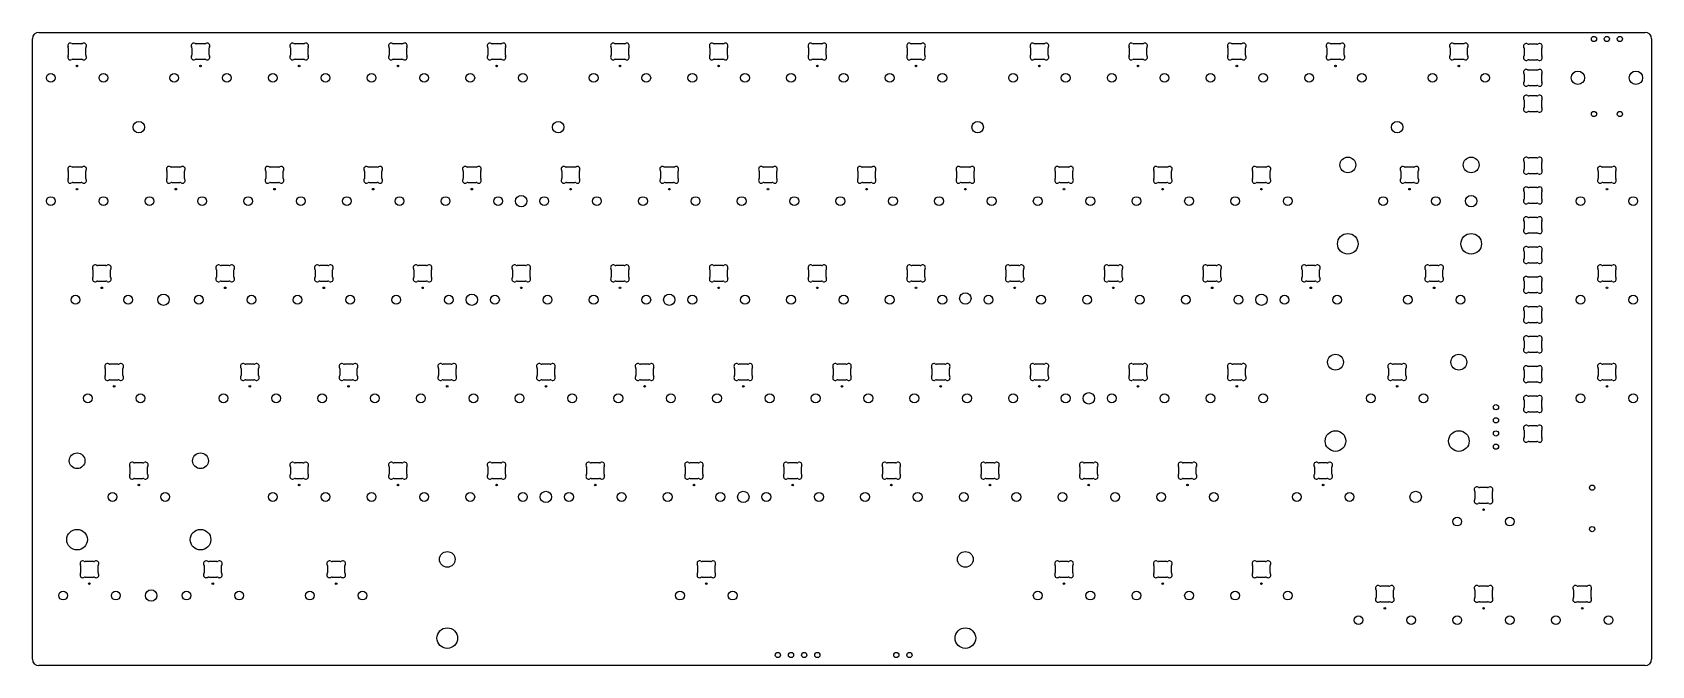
# Model space of a CAD drawing. Extents: x -156 to 156, y -61 to 61.
import ezdxf

# ---------------------------------------------------------------- set-up
doc = ezdxf.new("R2010")
doc.units = 0
doc.layers.add('VISIBLE', color=7, linetype='CONTINUOUS')

msp = doc.modelspace()

# ---------------------------------------------------------------- linework, layer by layer
at = {"layer": 'VISIBLE'}
for p, q in [((-156.27, -59.92), (-156.27, 59.92)), ((-155.02, 61.17), (155.02, 61.17)), ((156.27, 59.92), (156.27, -59.92)), ((-149.34, 58.17), (-149.34, 56.76)), ((-146.84, 58.97), (-148.43, 58.97)), ((-145.94, 56.76), (-145.94, 58.17)), ((-125.52, 58.17), (-125.52, 56.76)), ((-123.03, 58.97), (-124.62, 58.97)), ((-122.12, 56.76), (-122.12, 58.17)), ((-106.47, 58.17), (-106.47, 56.76)), ((-103.98, 58.97), (-105.57, 58.97)), ((-103.07, 56.76), (-103.07, 58.17)), ((-87.42, 58.17), (-87.42, 56.76)), ((-84.93, 58.97), (-86.52, 58.97)), ((-84.02, 56.76), (-84.02, 58.17)), ((-68.37, 58.17), (-68.37, 56.76)), ((-65.88, 58.97), (-67.47, 58.97)), ((-64.97, 56.76), (-64.97, 58.17)), ((-44.56, 58.17), (-44.56, 56.76)), ((-42.07, 58.97), (-43.66, 58.97)), ((-41.16, 56.76), (-41.16, 58.17)), ((-25.51, 58.17), (-25.51, 56.76)), ((-23.02, 58.97), (-24.61, 58.97)), ((-22.11, 56.76), (-22.11, 58.17)), ((-6.46, 58.17), (-6.46, 56.76)), ((-3.97, 58.97), (-5.56, 58.97)), ((-3.06, 56.76), (-3.06, 58.17)), ((12.59, 58.17), (12.59, 56.76)), ((15.08, 58.97), (13.49, 58.97)), ((15.99, 56.76), (15.99, 58.17)), ((36.4, 58.17), (36.4, 56.76)), ((38.89, 58.97), (37.31, 58.97)), ((39.8, 56.76), (39.8, 58.17)), ((55.45, 58.17), (55.45, 56.76)), ((57.94, 58.97), (56.36, 58.97)), ((58.85, 56.76), (58.85, 58.17)), ((74.5, 58.17), (74.5, 56.76)), ((76.99, 58.97), (75.41, 58.97)), ((77.9, 56.76), (77.9, 58.17)), ((93.55, 58.17), (93.55, 56.76)), ((96.04, 58.97), (94.46, 58.97)), ((96.95, 56.76), (96.95, 58.17)), ((117.36, 58.17), (117.36, 56.76)), ((119.86, 58.97), (118.27, 58.97)), ((120.76, 56.76), (120.76, 58.17)), ((131.65, 58.09), (131.65, 56.68)), ((134.14, 58.89), (132.56, 58.89)), ((135.05, 56.68), (135.05, 58.09)), ((-148.43, 55.97), (-146.84, 55.97)), ((-124.62, 55.97), (-123.03, 55.97)), ((-105.57, 55.97), (-103.98, 55.97)), ((-86.52, 55.97), (-84.93, 55.97)), ((-67.47, 55.97), (-65.88, 55.97)), ((-43.66, 55.97), (-42.07, 55.97)), ((-24.61, 55.97), (-23.02, 55.97)), ((-5.56, 55.97), (-3.97, 55.97)), ((13.49, 55.97), (15.08, 55.97)), ((37.31, 55.97), (38.89, 55.97)), ((56.36, 55.97), (57.94, 55.97)), ((75.41, 55.97), (76.99, 55.97)), ((94.46, 55.97), (96.04, 55.97)), ((118.27, 55.97), (119.86, 55.97)), ((132.56, 55.89), (134.14, 55.89)), ((134.14, 53.89), (132.56, 53.89)), ((131.65, 53.09), (131.65, 51.68)), ((132.56, 50.89), (134.14, 50.89)), ((135.05, 51.68), (135.05, 53.09)), ((131.65, 48.09), (131.65, 46.68)), ((134.14, 48.89), (132.56, 48.89)), ((135.05, 46.68), (135.05, 48.09)), ((132.56, 45.89), (134.14, 45.89)), ((-146.84, 35.15), (-148.43, 35.15)), ((-127.79, 35.15), (-129.38, 35.15)), ((-108.74, 35.15), (-110.33, 35.15)), ((-89.69, 35.15), (-91.28, 35.15)), ((-70.64, 35.15), (-72.23, 35.15)), ((-51.59, 35.15), (-53.18, 35.15)), ((-32.54, 35.15), (-34.13, 35.15)), ((-13.49, 35.15), (-15.08, 35.15)), ((5.56, 35.15), (3.97, 35.15)), ((24.61, 35.15), (23.02, 35.15)), ((43.66, 35.15), (42.07, 35.15)), ((62.71, 35.15), (61.12, 35.15)), ((81.76, 35.15), (80.17, 35.15)), ((110.33, 35.15), (108.74, 35.15)), ((131.65, 36.12), (131.65, 34.72)), ((134.14, 36.92), (132.56, 36.92)), ((135.05, 34.72), (135.05, 36.12)), ((148.43, 35.15), (146.84, 35.15)), ((-149.34, 34.36), (-149.34, 32.95)), ((-148.43, 32.15), (-146.84, 32.15)), ((-145.94, 32.95), (-145.94, 34.36)), ((-130.29, 34.36), (-130.29, 32.95)), ((-129.38, 32.15), (-127.79, 32.15)), ((-126.89, 32.95), (-126.89, 34.36)), ((-111.24, 34.36), (-111.24, 32.95)), ((-110.33, 32.15), (-108.74, 32.15)), ((-107.84, 32.95), (-107.84, 34.36)), ((-92.19, 34.36), (-92.19, 32.95)), ((-91.28, 32.15), (-89.69, 32.15)), ((-88.79, 32.95), (-88.79, 34.36)), ((-73.14, 34.36), (-73.14, 32.95)), ((-72.23, 32.15), (-70.64, 32.15)), ((-69.74, 32.95), (-69.74, 34.36)), ((-54.09, 34.36), (-54.09, 32.95)), ((-53.18, 32.15), (-51.59, 32.15)), ((-50.69, 32.95), (-50.69, 34.36)), ((-35.04, 34.36), (-35.04, 32.95)), ((-34.13, 32.15), (-32.54, 32.15)), ((-31.64, 32.95), (-31.64, 34.36)), ((-15.99, 34.36), (-15.99, 32.95)), ((-15.08, 32.15), (-13.49, 32.15)), ((-12.59, 32.95), (-12.59, 34.36)), ((3.06, 34.36), (3.06, 32.95)), ((3.97, 32.15), (5.56, 32.15)), ((6.46, 32.95), (6.46, 34.36)), ((22.11, 34.36), (22.11, 32.95)), ((23.02, 32.15), (24.61, 32.15)), ((25.51, 32.95), (25.51, 34.36)), ((41.16, 34.36), (41.16, 32.95)), ((42.07, 32.15), (43.66, 32.15)), ((44.56, 32.95), (44.56, 34.36)), ((60.21, 34.36), (60.21, 32.95)), ((61.12, 32.15), (62.71, 32.15)), ((63.61, 32.95), (63.61, 34.36)), ((79.26, 34.36), (79.26, 32.95)), ((80.17, 32.15), (81.76, 32.15)), ((82.66, 32.95), (82.66, 34.36)), ((107.84, 34.36), (107.84, 32.95)), ((108.74, 32.15), (110.33, 32.15)), ((111.24, 32.95), (111.24, 34.36)), ((132.56, 33.92), (134.14, 33.92)), ((145.94, 34.36), (145.94, 32.95)), ((146.84, 32.15), (148.43, 32.15)), ((149.34, 32.95), (149.34, 34.36)), ((131.65, 30.37), (131.65, 28.96)), ((134.14, 31.17), (132.56, 31.17)), ((132.56, 28.17), (134.14, 28.17)), ((135.05, 28.96), (135.05, 30.37)), ((134.14, 25.41), (132.56, 25.41)), ((131.65, 24.61), (131.65, 23.21)), ((132.56, 22.41), (134.14, 22.41)), ((135.05, 23.21), (135.05, 24.61)), ((131.65, 18.86), (131.65, 17.45)), ((134.14, 19.66), (132.56, 19.66)), ((135.05, 17.45), (135.05, 18.86)), ((-142.08, 16.1), (-143.67, 16.1)), ((-118.27, 16.1), (-119.86, 16.1)), ((-99.22, 16.1), (-100.81, 16.1)), ((-80.17, 16.1), (-81.76, 16.1)), ((-61.12, 16.1), (-62.71, 16.1)), ((-42.07, 16.1), (-43.66, 16.1)), ((-23.02, 16.1), (-24.61, 16.1)), ((-3.97, 16.1), (-5.56, 16.1)), ((15.08, 16.1), (13.49, 16.1)), ((34.13, 16.1), (32.54, 16.1)), ((53.18, 16.1), (51.59, 16.1)), ((72.23, 16.1), (70.64, 16.1)), ((91.28, 16.1), (89.69, 16.1)), ((115.09, 16.1), (113.51, 16.1)), ((132.56, 16.66), (134.14, 16.66)), ((148.43, 16.1), (146.84, 16.1)), ((-144.57, 15.31), (-144.57, 13.9)), ((-143.67, 13.1), (-142.08, 13.1)), ((-141.17, 13.9), (-141.17, 15.31)), ((-120.76, 15.31), (-120.76, 13.9)), ((-119.86, 13.1), (-118.27, 13.1)), ((-117.36, 13.9), (-117.36, 15.31)), ((-101.71, 15.31), (-101.71, 13.9)), ((-100.81, 13.1), (-99.22, 13.1)), ((-98.31, 13.9), (-98.31, 15.31)), ((-82.66, 15.31), (-82.66, 13.9)), ((-81.76, 13.1), (-80.17, 13.1)), ((-79.26, 13.9), (-79.26, 15.31)), ((-63.61, 15.31), (-63.61, 13.9)), ((-62.71, 13.1), (-61.12, 13.1)), ((-60.21, 13.9), (-60.21, 15.31)), ((-44.56, 15.31), (-44.56, 13.9)), ((-43.66, 13.1), (-42.07, 13.1)), ((-41.16, 13.9), (-41.16, 15.31)), ((-25.51, 15.31), (-25.51, 13.9)), ((-24.61, 13.1), (-23.02, 13.1)), ((-22.11, 13.9), (-22.11, 15.31)), ((-6.46, 15.31), (-6.46, 13.9)), ((-5.56, 13.1), (-3.97, 13.1)), ((-3.06, 13.9), (-3.06, 15.31)), ((12.59, 15.31), (12.59, 13.9)), ((13.49, 13.1), (15.08, 13.1)), ((15.99, 13.9), (15.99, 15.31)), ((31.64, 15.31), (31.64, 13.9)), ((32.54, 13.1), (34.13, 13.1)), ((35.04, 13.9), (35.04, 15.31)), ((50.69, 15.31), (50.69, 13.9)), ((51.59, 13.1), (53.18, 13.1)), ((54.09, 13.9), (54.09, 15.31)), ((69.74, 15.31), (69.74, 13.9)), ((70.64, 13.1), (72.23, 13.1)), ((73.14, 13.9), (73.14, 15.31)), ((88.79, 15.31), (88.79, 13.9)), ((89.69, 13.1), (91.28, 13.1)), ((92.19, 13.9), (92.19, 15.31)), ((112.6, 15.31), (112.6, 13.9)), ((113.51, 13.1), (115.09, 13.1)), ((116, 13.9), (116, 15.31)), ((131.65, 13.11), (131.65, 11.7)), ((134.14, 13.9), (132.56, 13.9)), ((135.05, 11.7), (135.05, 13.11)), ((145.94, 15.31), (145.94, 13.9)), ((146.84, 13.1), (148.43, 13.1)), ((149.34, 13.9), (149.34, 15.31)), ((132.56, 10.9), (134.14, 10.9)), ((131.65, 7.35), (131.65, 5.94)), ((134.14, 8.15), (132.56, 8.15)), ((135.05, 5.94), (135.05, 7.35)), ((132.56, 5.15), (134.14, 5.15)), ((131.65, 1.6), (131.65, 0.19)), ((134.14, 2.39), (132.56, 2.39)), ((135.05, 0.19), (135.05, 1.6)), ((-139.7, -2.95), (-141.29, -2.95)), ((-113.51, -2.95), (-115.09, -2.95)), ((-94.46, -2.95), (-96.04, -2.95)), ((-75.41, -2.95), (-76.99, -2.95)), ((-56.36, -2.95), (-57.94, -2.95)), ((-37.31, -2.95), (-38.89, -2.95)), ((-18.26, -2.95), (-19.84, -2.95)), ((0.79, -2.95), (-0.79, -2.95)), ((19.84, -2.95), (18.26, -2.95)), ((38.89, -2.95), (37.31, -2.95)), ((57.94, -2.95), (56.36, -2.95)), ((76.99, -2.95), (75.41, -2.95)), ((107.95, -2.95), (106.36, -2.95)), ((132.56, -0.61), (134.14, -0.61)), ((148.43, -2.95), (146.84, -2.95)), ((-142.19, -3.74), (-142.19, -5.15)), ((-141.29, -5.95), (-139.7, -5.95)), ((-138.79, -5.15), (-138.79, -3.74)), ((-116, -3.74), (-116, -5.15)), ((-115.09, -5.95), (-113.51, -5.95)), ((-112.6, -5.15), (-112.6, -3.74)), ((-96.95, -3.74), (-96.95, -5.15)), ((-96.04, -5.95), (-94.46, -5.95)), ((-93.55, -5.15), (-93.55, -3.74)), ((-77.9, -3.74), (-77.9, -5.15)), ((-76.99, -5.95), (-75.41, -5.95)), ((-74.5, -5.15), (-74.5, -3.74)), ((-58.85, -3.74), (-58.85, -5.15)), ((-57.94, -5.95), (-56.36, -5.95)), ((-55.45, -5.15), (-55.45, -3.74)), ((-39.8, -3.74), (-39.8, -5.15)), ((-38.89, -5.95), (-37.31, -5.95)), ((-36.4, -5.15), (-36.4, -3.74)), ((-20.75, -3.74), (-20.75, -5.15)), ((-19.84, -5.95), (-18.26, -5.95)), ((-17.35, -5.15), (-17.35, -3.74)), ((-1.7, -3.74), (-1.7, -5.15)), ((-0.79, -5.95), (0.79, -5.95)), ((1.7, -5.15), (1.7, -3.74)), ((17.35, -3.74), (17.35, -5.15)), ((18.26, -5.95), (19.84, -5.95)), ((20.75, -5.15), (20.75, -3.74)), ((36.4, -3.74), (36.4, -5.15)), ((37.31, -5.95), (38.89, -5.95)), ((39.8, -5.15), (39.8, -3.74)), ((55.45, -3.74), (55.45, -5.15)), ((56.36, -5.95), (57.94, -5.95)), ((58.85, -5.15), (58.85, -3.74)), ((74.5, -3.74), (74.5, -5.15)), ((75.41, -5.95), (76.99, -5.95)), ((77.9, -5.15), (77.9, -3.74)), ((105.46, -3.74), (105.46, -5.15)), ((106.36, -5.95), (107.95, -5.95)), ((108.86, -5.15), (108.86, -3.74)), ((131.65, -4.16), (131.65, -5.56)), ((134.14, -3.36), (132.56, -3.36)), ((135.05, -5.56), (135.05, -4.16)), ((145.94, -3.74), (145.94, -5.15)), ((146.84, -5.95), (148.43, -5.95)), ((149.34, -5.15), (149.34, -3.74)), ((132.56, -6.36), (134.14, -6.36)), ((134.14, -9.12), (132.56, -9.12)), ((131.65, -9.91), (131.65, -11.32)), ((132.56, -12.12), (134.14, -12.12)), ((135.05, -11.32), (135.05, -9.91)), ((134.14, -14.87), (132.56, -14.87)), ((131.65, -15.67), (131.65, -17.07)), ((132.56, -17.87), (134.14, -17.87)), ((135.05, -17.07), (135.05, -15.67)), ((-137.43, -22.79), (-137.43, -24.2)), ((-134.94, -22), (-136.53, -22)), ((-136.53, -25), (-134.94, -25)), ((-134.03, -24.2), (-134.03, -22.79)), ((-106.47, -22.79), (-106.47, -24.2)), ((-103.98, -22), (-105.57, -22)), ((-105.57, -25), (-103.98, -25)), ((-103.07, -24.2), (-103.07, -22.79)), ((-87.42, -22.79), (-87.42, -24.2)), ((-84.93, -22), (-86.52, -22)), ((-86.52, -25), (-84.93, -25)), ((-84.02, -24.2), (-84.02, -22.79)), ((-68.37, -22.79), (-68.37, -24.2)), ((-65.88, -22), (-67.47, -22)), ((-67.47, -25), (-65.88, -25)), ((-64.97, -24.2), (-64.97, -22.79)), ((-49.32, -22.79), (-49.32, -24.2)), ((-46.83, -22), (-48.42, -22)), ((-48.42, -25), (-46.83, -25)), ((-45.92, -24.2), (-45.92, -22.79)), ((-30.27, -22.79), (-30.27, -24.2)), ((-27.78, -22), (-29.37, -22)), ((-29.37, -25), (-27.78, -25)), ((-26.87, -24.2), (-26.87, -22.79)), ((-11.22, -22.79), (-11.22, -24.2)), ((-8.73, -22), (-10.32, -22)), ((-10.32, -25), (-8.73, -25)), ((-7.82, -24.2), (-7.82, -22.79)), ((7.83, -22.79), (7.83, -24.2)), ((10.32, -22), (8.73, -22)), ((8.73, -25), (10.32, -25)), ((11.23, -24.2), (11.23, -22.79)), ((26.88, -22.79), (26.88, -24.2)), ((29.37, -22), (27.78, -22)), ((27.78, -25), (29.37, -25)), ((30.28, -24.2), (30.28, -22.79)), ((45.93, -22.79), (45.93, -24.2)), ((48.42, -22), (46.83, -22)), ((46.83, -25), (48.42, -25)), ((49.33, -24.2), (49.33, -22.79)), ((64.98, -22.79), (64.98, -24.2)), ((67.47, -22), (65.88, -22)), ((65.88, -25), (67.47, -25)), ((68.38, -24.2), (68.38, -22.79)), ((91.17, -22.79), (91.17, -24.2)), ((93.66, -22), (92.07, -22)), ((92.07, -25), (93.66, -25)), ((94.57, -24.2), (94.57, -22.79)), ((122.13, -27.55), (122.13, -28.96)), ((124.62, -26.76), (123.03, -26.76)), ((125.53, -28.96), (125.53, -27.55)), ((123.03, -29.76), (124.62, -29.76)), ((-146.96, -41.84), (-146.96, -43.25)), ((-144.46, -41.05), (-146.05, -41.05)), ((-143.56, -43.25), (-143.56, -41.84)), ((-123.14, -41.84), (-123.14, -43.25)), ((-120.65, -41.05), (-122.24, -41.05)), ((-119.74, -43.25), (-119.74, -41.84)), ((-99.33, -41.84), (-99.33, -43.25)), ((-96.84, -41.05), (-98.43, -41.05)), ((-95.93, -43.25), (-95.93, -41.84)), ((-27.89, -41.84), (-27.89, -43.25)), ((-25.4, -41.05), (-26.99, -41.05)), ((-24.49, -43.25), (-24.49, -41.84)), ((41.16, -41.84), (41.16, -43.25)), ((43.66, -41.05), (42.07, -41.05)), ((44.56, -43.25), (44.56, -41.84)), ((60.21, -41.84), (60.21, -43.25)), ((62.71, -41.05), (61.12, -41.05)), ((63.61, -43.25), (63.61, -41.84)), ((79.26, -41.84), (79.26, -43.25)), ((81.76, -41.05), (80.17, -41.05)), ((82.66, -43.25), (82.66, -41.84)), ((-146.05, -44.05), (-144.46, -44.05)), ((-122.24, -44.05), (-120.65, -44.05)), ((-98.43, -44.05), (-96.84, -44.05)), ((-26.99, -44.05), (-25.4, -44.05)), ((42.07, -44.05), (43.66, -44.05)), ((61.12, -44.05), (62.71, -44.05)), ((80.17, -44.05), (81.76, -44.05)), ((103.08, -46.6), (103.08, -48.01)), ((105.57, -45.81), (103.98, -45.81)), ((106.48, -48.01), (106.48, -46.6)), ((122.13, -46.6), (122.13, -48.01)), ((124.62, -45.81), (123.03, -45.81)), ((125.53, -48.01), (125.53, -46.6)), ((141.18, -46.6), (141.18, -48.01)), ((143.67, -45.81), (142.08, -45.81)), ((144.58, -48.01), (144.58, -46.6)), ((103.98, -48.81), (105.57, -48.81)), ((123.03, -48.81), (124.62, -48.81)), ((142.08, -48.81), (143.67, -48.81)), ((155.02, -61.17), (-155.02, -61.17))]:
    msp.add_line(p, q, dxfattribs=at)
for centre, radius in [((145.14, 59.89), 0.5), ((147.64, 59.89), 0.5), ((150.14, 59.89), 0.5), ((-152.72, 52.39), 0.85), ((-147.64, 54.69), 0.15), ((-142.56, 52.39), 0.85), ((-128.9, 52.39), 0.85), ((-123.82, 54.69), 0.15), ((-118.74, 52.39), 0.85), ((-109.85, 52.39), 0.85), ((-104.77, 54.69), 0.15), ((-99.69, 52.39), 0.85), ((-90.8, 52.39), 0.85), ((-85.72, 54.69), 0.15), ((-80.64, 52.39), 0.85), ((-71.75, 52.39), 0.85), ((-66.67, 54.69), 0.15), ((-61.59, 52.39), 0.85), ((-47.94, 52.39), 0.85), ((-42.86, 54.69), 0.15), ((-37.78, 52.39), 0.85), ((-28.89, 52.39), 0.85), ((-23.81, 54.69), 0.15), ((-18.73, 52.39), 0.85), ((-9.84, 52.39), 0.85), ((-4.76, 54.69), 0.15), ((0.32, 52.39), 0.85), ((9.21, 52.39), 0.85), ((14.29, 54.69), 0.15), ((19.37, 52.39), 0.85), ((33.02, 52.39), 0.85), ((38.1, 54.69), 0.15), ((43.18, 52.39), 0.85), ((52.07, 52.39), 0.85), ((57.15, 54.69), 0.15), ((62.23, 52.39), 0.85), ((71.12, 52.39), 0.85), ((76.2, 54.69), 0.15), ((81.28, 52.39), 0.85), ((90.17, 52.39), 0.85), ((95.25, 54.69), 0.15), ((100.33, 52.39), 0.85), ((113.98, 52.39), 0.85), ((119.06, 54.69), 0.15), ((124.14, 52.39), 0.85), ((142.04, 52.39), 1.3), ((153.24, 52.39), 1.3), ((-135.73, 42.86), 1.1), ((-54.77, 42.86), 1.1), ((26.19, 42.86), 1.1), ((107.16, 42.86), 1.1), ((145.14, 45.39), 0.5), ((150.14, 45.39), 0.5), ((97.63, 35.56), 1.52), ((121.44, 35.56), 1.52), ((-152.72, 28.57), 0.85), ((-147.64, 30.87), 0.15), ((-142.56, 28.57), 0.85), ((-133.67, 28.57), 0.85), ((-128.59, 30.87), 0.15), ((-123.51, 28.57), 0.85), ((-114.62, 28.57), 0.85), ((-109.54, 30.87), 0.15), ((-104.46, 28.57), 0.85), ((-95.57, 28.57), 0.85), ((-90.49, 30.87), 0.15), ((-85.41, 28.57), 0.85), ((-76.52, 28.57), 0.85), ((-71.44, 30.87), 0.15), ((-66.36, 28.57), 0.85), ((-61.91, 28.57), 1.1), ((-57.47, 28.57), 0.85), ((-52.39, 30.87), 0.15), ((-47.31, 28.57), 0.85), ((-38.42, 28.57), 0.85), ((-33.34, 30.87), 0.15), ((-28.26, 28.57), 0.85), ((-19.37, 28.57), 0.85), ((-14.29, 30.87), 0.15), ((-9.21, 28.57), 0.85), ((-0.32, 28.57), 0.85), ((4.76, 30.87), 0.15), ((9.84, 28.57), 0.85), ((18.73, 28.57), 0.85), ((23.81, 30.87), 0.15), ((28.89, 28.57), 0.85), ((37.78, 28.57), 0.85), ((42.86, 30.87), 0.15), ((47.94, 28.57), 0.85), ((56.83, 28.57), 0.85), ((61.91, 30.87), 0.15), ((66.99, 28.57), 0.85), ((75.88, 28.57), 0.85), ((80.96, 30.87), 0.15), ((86.04, 28.57), 0.85), ((104.46, 28.57), 0.85), ((109.54, 30.87), 0.15), ((114.62, 28.57), 0.85), ((121.44, 28.57), 1.1), ((142.56, 28.57), 0.85), ((147.64, 30.87), 0.15), ((152.72, 28.57), 0.85), ((97.63, 20.32), 1.99), ((121.44, 20.32), 1.99), ((-147.95, 9.52), 0.85), ((-142.87, 11.82), 0.15), ((-137.79, 9.52), 0.85), ((-130.97, 9.52), 1.1), ((-124.14, 9.52), 0.85), ((-119.06, 11.82), 0.15), ((-113.98, 9.52), 0.85), ((-105.09, 9.52), 0.85), ((-100.01, 11.82), 0.15), ((-94.93, 9.52), 0.85), ((-86.04, 9.52), 0.85), ((-80.96, 11.82), 0.15), ((-75.88, 9.52), 0.85), ((-71.44, 9.52), 1.1), ((-66.99, 9.52), 0.85), ((-61.91, 11.82), 0.15), ((-56.83, 9.52), 0.85), ((-47.94, 9.52), 0.85), ((-42.86, 11.82), 0.15), ((-37.78, 9.52), 0.85), ((-33.34, 9.52), 1.1), ((-28.89, 9.52), 0.85), ((-23.81, 11.82), 0.15), ((-18.73, 9.52), 0.85), ((-9.84, 9.52), 0.85), ((-4.76, 11.82), 0.15), ((0.32, 9.52), 0.85), ((9.21, 9.52), 0.85), ((14.29, 11.82), 0.15), ((19.37, 9.52), 0.85), ((23.81, 9.77), 1.1), ((28.26, 9.52), 0.85), ((33.34, 11.82), 0.15), ((38.42, 9.52), 0.85), ((47.31, 9.52), 0.85), ((52.39, 11.82), 0.15), ((57.47, 9.52), 0.85), ((66.36, 9.52), 0.85), ((71.44, 11.82), 0.15), ((76.52, 9.52), 0.85), ((80.96, 9.52), 1.1), ((85.41, 9.52), 0.85), ((90.49, 11.82), 0.15), ((95.57, 9.52), 0.85), ((109.22, 9.52), 0.85), ((114.3, 11.82), 0.15), ((119.38, 9.52), 0.85), ((142.56, 9.52), 0.85), ((147.64, 11.82), 0.15), ((152.72, 9.52), 0.85), ((95.25, -2.54), 1.52), ((119.06, -2.54), 1.52), ((-145.57, -9.53), 0.85), ((-140.49, -7.23), 0.15), ((-135.41, -9.53), 0.85), ((-119.38, -9.53), 0.85), ((-114.3, -7.23), 0.15), ((-109.22, -9.53), 0.85), ((-100.33, -9.53), 0.85), ((-95.25, -7.23), 0.15), ((-90.17, -9.53), 0.85), ((-81.28, -9.53), 0.85), ((-76.2, -7.23), 0.15), ((-71.12, -9.53), 0.85), ((-62.23, -9.53), 0.85), ((-57.15, -7.23), 0.15), ((-52.07, -9.53), 0.85), ((-43.18, -9.53), 0.85), ((-38.1, -7.23), 0.15), ((-33.02, -9.53), 0.85), ((-24.13, -9.53), 0.85), ((-19.05, -7.23), 0.15), ((-13.97, -9.53), 0.85), ((-5.08, -9.53), 0.85), ((0, -7.23), 0.15), ((5.08, -9.53), 0.85), ((13.97, -9.53), 0.85), ((19.05, -7.23), 0.15), ((24.13, -9.53), 0.85), ((33.02, -9.53), 0.85), ((38.1, -7.23), 0.15), ((43.18, -9.53), 0.85), ((47.63, -9.53), 1.1), ((52.07, -9.53), 0.85), ((57.15, -7.23), 0.15), ((62.23, -9.53), 0.85), ((71.12, -9.53), 0.85), ((76.2, -7.23), 0.15), ((81.28, -9.53), 0.85), ((102.08, -9.53), 0.85), ((107.16, -7.23), 0.15), ((112.24, -9.53), 0.85), ((142.56, -9.53), 0.85), ((147.64, -7.23), 0.15), ((152.72, -9.53), 0.85), ((126.23, -11.24), 0.5), ((126.23, -13.78), 0.5), ((95.25, -17.78), 1.99), ((119.06, -17.78), 1.99), ((126.23, -16.32), 0.5), ((126.23, -18.86), 0.5), ((-147.64, -21.59), 1.52), ((-123.82, -21.59), 1.52), ((-140.81, -28.58), 0.85), ((-135.73, -26.28), 0.15), ((-130.65, -28.58), 0.85), ((-109.85, -28.58), 0.85), ((-104.77, -26.28), 0.15), ((-99.69, -28.58), 0.85), ((-90.8, -28.58), 0.85), ((-85.72, -26.28), 0.15), ((-80.64, -28.58), 0.85), ((-71.75, -28.58), 0.85), ((-66.67, -26.28), 0.15), ((-61.59, -28.58), 0.85), ((-57.15, -28.58), 1.1), ((-52.7, -28.58), 0.85), ((-47.62, -26.28), 0.15), ((-42.54, -28.58), 0.85), ((-33.65, -28.58), 0.85), ((-28.57, -26.28), 0.15), ((-23.49, -28.58), 0.85), ((-19.05, -28.58), 1.1), ((-14.6, -28.58), 0.85), ((-9.52, -26.28), 0.15), ((-4.44, -28.58), 0.85), ((4.45, -28.58), 0.85), ((9.53, -26.28), 0.15), ((14.61, -28.58), 0.85), ((23.5, -28.58), 0.85), ((28.58, -26.28), 0.15), ((33.66, -28.58), 0.85), ((42.55, -28.58), 0.85), ((47.63, -26.28), 0.15), ((52.71, -28.58), 0.85), ((61.6, -28.58), 0.85), ((66.68, -26.28), 0.15), ((71.76, -28.58), 0.85), ((87.79, -28.58), 0.85), ((92.87, -26.28), 0.15), ((97.95, -28.58), 0.85), ((110.73, -28.58), 1.1), ((144.79, -26.79), 0.5), ((123.83, -31.04), 0.15), ((118.75, -33.34), 0.85), ((128.91, -33.34), 0.85), ((144.79, -34.79), 0.5), ((-147.64, -36.83), 1.99), ((-123.82, -36.83), 1.99), ((-76.19, -40.64), 1.52), ((23.81, -40.64), 1.52), ((-150.34, -47.63), 0.85), ((-145.26, -45.33), 0.15), ((-140.18, -47.63), 0.85), ((-133.35, -47.63), 1.1), ((-126.52, -47.63), 0.85), ((-121.44, -45.33), 0.15), ((-116.36, -47.63), 0.85), ((-102.71, -47.63), 0.85), ((-97.63, -45.33), 0.15), ((-92.55, -47.63), 0.85), ((-31.27, -47.63), 0.85), ((-26.19, -45.33), 0.15), ((-21.11, -47.63), 0.85), ((37.78, -47.63), 0.85), ((42.86, -45.33), 0.15), ((47.94, -47.63), 0.85), ((56.83, -47.63), 0.85), ((61.91, -45.33), 0.15), ((66.99, -47.63), 0.85), ((75.88, -47.63), 0.85), ((80.96, -45.33), 0.15), ((86.04, -47.63), 0.85), ((104.78, -50.09), 0.15), ((123.83, -50.09), 0.15), ((142.88, -50.09), 0.15), ((99.7, -52.39), 0.85), ((109.86, -52.39), 0.85), ((118.75, -52.39), 0.85), ((128.91, -52.39), 0.85), ((137.8, -52.39), 0.85), ((147.96, -52.39), 0.85), ((-76.19, -55.85), 1.99), ((23.81, -55.85), 1.99), ((-12.38, -59.12), 0.5), ((-9.84, -59.12), 0.5), ((-7.3, -59.12), 0.5), ((-4.76, -59.12), 0.5), ((10.48, -59.12), 0.5), ((13.02, -59.12), 0.5)]:
    msp.add_circle(centre, radius, dxfattribs=at)
for centre, radius, start, end in [((-155.02, 59.92), 1.25, 90.0002, 179.9998), ((155.02, 59.92), 1.25, 0.0001, 89.9999), ((-148.94, 58.6), 0.5, 59.7006, 205.7064), ((-148.94, 56.33), 0.5, 154.2937, 300.2994), ((-149.84, 58.17), 0.5, 0.0002, 25.7062), ((-149.84, 56.76), 0.5, 334.2939, 359.9998), ((-148.43, 59.47), 0.5, 239.701, 269.9999), ((-146.84, 59.47), 0.5, 270.0001, 300.299), ((-146.34, 58.6), 0.5, 334.2938, 120.2991), ((-146.34, 56.33), 0.5, 239.7006, 25.7067), ((-145.44, 58.17), 0.5, 154.2937, 179.9997), ((-145.44, 56.76), 0.5, 180, 205.7058), ((-125.12, 58.6), 0.5, 59.7006, 205.7065), ((-125.12, 56.33), 0.5, 154.2937, 300.2994), ((-126.02, 58.17), 0.5, 0.0004, 25.7061), ((-126.02, 56.76), 0.5, 334.2939, 359.9998), ((-124.62, 59.47), 0.5, 239.701, 269.9998), ((-123.03, 59.47), 0.5, 269.9999, 300.2995), ((-122.53, 58.6), 0.5, 334.2938, 120.2987), ((-122.53, 56.33), 0.5, 239.7008, 25.7067), ((-121.62, 58.17), 0.5, 154.2936, 179.9997), ((-121.62, 56.76), 0.5, 180, 205.7058), ((-106.07, 58.6), 0.5, 59.7006, 205.7065), ((-106.07, 56.33), 0.5, 154.2937, 300.2994), ((-106.97, 58.17), 0.5, 0.0004, 25.7061), ((-106.97, 56.76), 0.5, 334.2939, 359.9998), ((-105.57, 59.47), 0.5, 239.701, 269.9999), ((-103.98, 59.47), 0.5, 269.9999, 300.2995), ((-103.48, 58.6), 0.5, 334.2938, 120.2987), ((-103.48, 56.33), 0.5, 239.7008, 25.7067), ((-102.57, 58.17), 0.5, 154.2936, 179.9997), ((-102.57, 56.76), 0.5, 180, 205.7058), ((-87.02, 58.6), 0.5, 59.7006, 205.7065), ((-87.02, 56.33), 0.5, 154.2937, 300.2994), ((-87.92, 58.17), 0.5, 0.0004, 25.7061), ((-87.92, 56.76), 0.5, 334.2939, 359.9998), ((-86.52, 59.47), 0.5, 239.701, 269.9999), ((-84.93, 59.47), 0.5, 269.9999, 300.2995), ((-84.43, 58.6), 0.5, 334.2938, 120.2987), ((-84.43, 56.33), 0.5, 239.7008, 25.7067), ((-83.52, 58.17), 0.5, 154.2936, 179.9997), ((-83.52, 56.76), 0.5, 180, 205.7058), ((-67.97, 58.6), 0.5, 59.7006, 205.7065), ((-67.97, 56.33), 0.5, 154.2937, 300.2994), ((-68.87, 58.17), 0.5, 0.0004, 25.7061), ((-68.87, 56.76), 0.5, 334.2939, 359.9998), ((-67.47, 59.47), 0.5, 239.701, 269.9999), ((-65.88, 59.47), 0.5, 269.9999, 300.2995), ((-65.38, 58.6), 0.5, 334.2938, 120.2987), ((-65.38, 56.33), 0.5, 239.7008, 25.7067), ((-64.47, 58.17), 0.5, 154.2936, 179.9997), ((-64.47, 56.76), 0.5, 180, 205.7058), ((-44.16, 58.6), 0.5, 59.7006, 205.7064), ((-44.16, 56.33), 0.5, 154.2937, 300.2994), ((-45.06, 58.17), 0.5, 0.0002, 25.7062), ((-45.06, 56.76), 0.5, 334.2939, 359.9998), ((-43.66, 59.47), 0.5, 239.701, 269.9999), ((-42.07, 59.47), 0.5, 270.0001, 300.299), ((-41.56, 58.6), 0.5, 334.2938, 120.2991), ((-41.56, 56.33), 0.5, 239.7006, 25.7067), ((-40.66, 58.17), 0.5, 154.2937, 179.9997), ((-40.66, 56.76), 0.5, 180, 205.7058), ((-25.11, 58.6), 0.5, 59.7006, 205.7065), ((-25.11, 56.33), 0.5, 154.2937, 300.2994), ((-26.01, 58.17), 0.5, 0.0004, 25.7061), ((-26.01, 56.76), 0.5, 334.2939, 359.9998), ((-24.61, 59.47), 0.5, 239.701, 269.9999), ((-23.02, 59.47), 0.5, 269.9999, 300.2995), ((-22.51, 58.6), 0.5, 334.2938, 120.2987), ((-22.51, 56.33), 0.5, 239.7008, 25.7067), ((-21.61, 58.17), 0.5, 154.2936, 179.9997), ((-21.61, 56.76), 0.5, 180, 205.7058), ((-6.06, 58.6), 0.5, 59.7006, 205.7064), ((-6.06, 56.33), 0.5, 154.2937, 300.2994), ((-6.96, 58.17), 0.5, 0.0002, 25.7062), ((-6.96, 56.76), 0.5, 334.2939, 359.9998), ((-5.56, 59.47), 0.5, 239.701, 269.9999), ((-3.97, 59.47), 0.5, 270.0001, 300.299), ((-3.46, 58.6), 0.5, 334.2938, 120.2991), ((-3.46, 56.33), 0.5, 239.7006, 25.7067), ((-2.56, 58.17), 0.5, 154.2937, 179.9997), ((-2.56, 56.76), 0.5, 180, 205.7058), ((12.99, 58.6), 0.5, 59.7006, 205.7065), ((12.99, 56.33), 0.5, 154.2937, 300.2994), ((12.09, 58.17), 0.5, 0.0004, 25.7061), ((12.09, 56.76), 0.5, 334.2939, 359.9998), ((13.49, 59.47), 0.5, 239.701, 269.9999), ((15.08, 59.47), 0.5, 269.9999, 300.2995), ((15.59, 58.6), 0.5, 334.2938, 120.2987), ((15.59, 56.33), 0.5, 239.7008, 25.7067), ((16.49, 58.17), 0.5, 154.2936, 179.9997), ((16.49, 56.76), 0.5, 180, 205.7058), ((36.8, 58.6), 0.5, 59.7006, 205.7064), ((36.8, 56.33), 0.5, 154.2937, 300.2994), ((35.9, 58.17), 0.5, 0.0002, 25.7062), ((35.9, 56.76), 0.5, 334.2939, 359.9998), ((37.31, 59.47), 0.5, 239.701, 269.9999), ((38.89, 59.47), 0.5, 270.0001, 300.299), ((39.4, 58.6), 0.5, 334.2938, 120.2991), ((39.4, 56.33), 0.5, 239.7006, 25.7067), ((40.3, 58.17), 0.5, 154.2937, 179.9997), ((40.3, 56.76), 0.5, 180, 205.7058), ((55.85, 58.6), 0.5, 59.7006, 205.7064), ((55.85, 56.33), 0.5, 154.2937, 300.2994), ((54.95, 58.17), 0.5, 0.0002, 25.7062), ((54.95, 56.76), 0.5, 334.2939, 359.9998), ((56.36, 59.47), 0.5, 239.701, 269.9999), ((57.94, 59.47), 0.5, 270.0001, 300.299), ((58.45, 58.6), 0.5, 334.2938, 120.2991), ((58.45, 56.33), 0.5, 239.7006, 25.7067), ((59.35, 58.17), 0.5, 154.2937, 179.9997), ((59.35, 56.76), 0.5, 180, 205.7058), ((74.9, 58.6), 0.5, 59.7006, 205.7065), ((74.9, 56.33), 0.5, 154.2937, 300.2994), ((74, 58.17), 0.5, 0.0004, 25.7061), ((74, 56.76), 0.5, 334.2939, 359.9998), ((75.41, 59.47), 0.5, 239.701, 269.9999), ((76.99, 59.47), 0.5, 269.9999, 300.2995), ((77.5, 58.6), 0.5, 334.2938, 120.2987), ((77.5, 56.33), 0.5, 239.7008, 25.7067), ((78.4, 58.17), 0.5, 154.2936, 179.9997), ((78.4, 56.76), 0.5, 180, 205.7058), ((93.95, 58.6), 0.5, 59.7006, 205.7064), ((93.95, 56.33), 0.5, 154.2937, 300.2994), ((93.05, 58.17), 0.5, 0.0002, 25.7062), ((93.05, 56.76), 0.5, 334.2939, 359.9998), ((94.46, 59.47), 0.5, 239.701, 269.9999), ((96.04, 59.47), 0.5, 270.0001, 300.299), ((96.55, 58.6), 0.5, 334.2938, 120.2991), ((96.55, 56.33), 0.5, 239.7006, 25.7067), ((97.45, 58.17), 0.5, 154.2937, 179.9997), ((97.45, 56.76), 0.5, 180, 205.7058), ((117.76, 58.6), 0.5, 59.7006, 205.7065), ((117.76, 56.33), 0.5, 154.2937, 300.2994), ((116.86, 58.17), 0.5, 0.0004, 25.7061), ((116.86, 56.76), 0.5, 334.2939, 359.9998), ((118.27, 59.47), 0.5, 239.701, 269.9999), ((119.86, 59.47), 0.5, 269.9999, 300.2995), ((120.36, 58.6), 0.5, 334.2938, 120.2987), ((120.36, 56.33), 0.5, 239.7008, 25.7067), ((121.26, 58.17), 0.5, 154.2936, 179.9997), ((121.26, 56.76), 0.5, 180, 205.7058), ((132.05, 58.52), 0.5, 59.7006, 205.7064), ((132.05, 56.25), 0.5, 154.2937, 300.2994), ((131.15, 58.09), 0.5, 0.0002, 25.7062), ((131.15, 56.68), 0.5, 334.2939, 359.9998), ((132.56, 59.39), 0.5, 239.701, 269.9998), ((134.14, 59.39), 0.5, 270.0003, 300.299), ((134.65, 58.52), 0.5, 334.2938, 120.2991), ((134.65, 56.25), 0.5, 239.7006, 25.7067), ((135.55, 58.09), 0.5, 154.2937, 179.9997), ((135.55, 56.68), 0.5, 180, 205.7058), ((-148.43, 55.47), 0.5, 90.0001, 120.299), ((-146.84, 55.47), 0.5, 59.701, 89.9999), ((-124.62, 55.47), 0.5, 90.0003, 120.299), ((-123.03, 55.47), 0.5, 59.7003, 90.0004), ((-105.57, 55.47), 0.5, 90.0001, 120.299), ((-103.98, 55.47), 0.5, 59.7003, 90.0004), ((-86.52, 55.47), 0.5, 90.0001, 120.299), ((-84.93, 55.47), 0.5, 59.7003, 90.0004), ((-67.47, 55.47), 0.5, 90.0001, 120.299), ((-65.88, 55.47), 0.5, 59.7003, 90.0004), ((-43.66, 55.47), 0.5, 90.0001, 120.299), ((-42.07, 55.47), 0.5, 59.701, 89.9999), ((-24.61, 55.47), 0.5, 90.0001, 120.299), ((-23.02, 55.47), 0.5, 59.7003, 90.0004), ((-5.56, 55.47), 0.5, 90.0001, 120.299), ((-3.97, 55.47), 0.5, 59.701, 89.9999), ((13.49, 55.47), 0.5, 90.0001, 120.299), ((15.08, 55.47), 0.5, 59.7003, 90.0004), ((37.31, 55.47), 0.5, 90.0001, 120.299), ((38.89, 55.47), 0.5, 59.701, 89.9999), ((56.36, 55.47), 0.5, 90.0001, 120.299), ((57.94, 55.47), 0.5, 59.701, 89.9999), ((75.41, 55.47), 0.5, 90.0001, 120.299), ((76.99, 55.47), 0.5, 59.7003, 90.0004), ((94.46, 55.47), 0.5, 90.0001, 120.299), ((96.04, 55.47), 0.5, 59.701, 89.9999), ((118.27, 55.47), 0.5, 90.0001, 120.299), ((119.86, 55.47), 0.5, 59.7003, 90.0004), ((132.05, 53.52), 0.5, 59.7006, 205.7064), ((131.15, 53.09), 0.5, 0.0002, 25.7062), ((132.56, 55.39), 0.5, 90.0001, 120.299), ((132.56, 54.39), 0.5, 239.701, 269.9998), ((134.14, 55.39), 0.5, 59.701, 89.9999), ((134.14, 54.39), 0.5, 270.0003, 300.299), ((134.65, 53.52), 0.5, 334.2938, 120.2991), ((135.55, 53.09), 0.5, 154.2937, 179.9997), ((132.05, 51.25), 0.5, 154.2937, 300.2994), ((131.15, 51.68), 0.5, 334.2939, 359.9998), ((132.56, 50.39), 0.5, 90.0001, 120.299), ((134.14, 50.39), 0.5, 59.701, 89.9998), ((134.65, 51.25), 0.5, 239.7006, 25.7067), ((135.55, 51.68), 0.5, 180, 205.7058), ((132.05, 48.52), 0.5, 59.7006, 205.7065), ((131.15, 48.09), 0.5, 0.0004, 25.7061), ((132.56, 49.39), 0.5, 239.701, 269.9998), ((134.14, 49.39), 0.5, 269.9999, 300.2995), ((134.65, 48.52), 0.5, 334.2938, 120.2987), ((135.55, 48.09), 0.5, 154.2936, 179.9997), ((132.05, 46.25), 0.5, 154.2937, 300.2994), ((131.15, 46.68), 0.5, 334.2939, 359.9998), ((132.56, 45.39), 0.5, 90.0003, 120.299), ((134.14, 45.39), 0.5, 59.7003, 90.0004), ((134.65, 46.25), 0.5, 239.7008, 25.7067), ((135.55, 46.68), 0.5, 180, 205.7058), ((-148.94, 34.79), 0.5, 59.7008, 205.7067), ((-149.84, 34.36), 0.5, 360, 25.7058), ((-148.43, 35.65), 0.5, 239.7003, 270.0004), ((-146.84, 35.65), 0.5, 269.9999, 300.2992), ((-146.34, 34.79), 0.5, 334.2937, 120.2994), ((-145.44, 34.36), 0.5, 154.2939, 179.9998), ((-129.89, 34.79), 0.5, 59.7006, 205.7067), ((-130.79, 34.36), 0.5, 360, 25.7058), ((-129.38, 35.65), 0.5, 239.701, 269.9998), ((-127.79, 35.65), 0.5, 269.9999, 300.2992), ((-127.29, 34.79), 0.5, 334.2937, 120.2994), ((-126.39, 34.36), 0.5, 154.2939, 179.9998), ((-110.84, 34.79), 0.5, 59.7008, 205.7067), ((-111.74, 34.36), 0.5, 360, 25.7058), ((-110.33, 35.65), 0.5, 239.7003, 270.0004), ((-108.74, 35.65), 0.5, 269.9997, 300.2992), ((-108.24, 34.79), 0.5, 334.2937, 120.2994), ((-107.34, 34.36), 0.5, 154.2939, 179.9998), ((-91.79, 34.79), 0.5, 59.7008, 205.7067), ((-92.69, 34.36), 0.5, 360, 25.7058), ((-91.28, 35.65), 0.5, 239.7003, 270.0004), ((-89.69, 35.65), 0.5, 269.9999, 300.2992), ((-89.19, 34.79), 0.5, 334.2937, 120.2994), ((-88.29, 34.36), 0.5, 154.2939, 179.9998), ((-72.74, 34.79), 0.5, 59.7008, 205.7067), ((-73.64, 34.36), 0.5, 360, 25.7058), ((-72.23, 35.65), 0.5, 239.7003, 270.0004), ((-70.64, 35.65), 0.5, 269.9999, 300.2992), ((-70.14, 34.79), 0.5, 334.2937, 120.2994), ((-69.24, 34.36), 0.5, 154.2939, 179.9998), ((-53.69, 34.79), 0.5, 59.7008, 205.7067), ((-54.59, 34.36), 0.5, 360, 25.7058), ((-53.18, 35.65), 0.5, 239.7003, 270.0004), ((-51.59, 35.65), 0.5, 269.9999, 300.2992), ((-51.09, 34.79), 0.5, 334.2937, 120.2994), ((-50.19, 34.36), 0.5, 154.2939, 179.9998), ((-34.64, 34.79), 0.5, 59.7008, 205.7067), ((-35.54, 34.36), 0.5, 360, 25.7058), ((-34.13, 35.65), 0.5, 239.7003, 270.0004), ((-32.54, 35.65), 0.5, 269.9999, 300.2992), ((-32.04, 34.79), 0.5, 334.2937, 120.2994), ((-31.14, 34.36), 0.5, 154.2939, 179.9998), ((-15.59, 34.79), 0.5, 59.7008, 205.7067), ((-16.49, 34.36), 0.5, 360, 25.7058), ((-15.08, 35.65), 0.5, 239.7003, 270.0004), ((-13.49, 35.65), 0.5, 269.9999, 300.2992), ((-12.99, 34.79), 0.5, 334.2937, 120.2994), ((-12.09, 34.36), 0.5, 154.2939, 179.9998), ((3.46, 34.79), 0.5, 59.7008, 205.7067), ((2.56, 34.36), 0.5, 360, 25.7058), ((3.97, 35.65), 0.5, 239.7003, 270.0004), ((5.56, 35.65), 0.5, 269.9999, 300.2992), ((6.06, 34.79), 0.5, 334.2937, 120.2994), ((6.96, 34.36), 0.5, 154.2939, 179.9998), ((22.51, 34.79), 0.5, 59.7008, 205.7067), ((21.61, 34.36), 0.5, 360, 25.7058), ((23.02, 35.65), 0.5, 239.7003, 270.0004), ((24.61, 35.65), 0.5, 269.9999, 300.2992), ((25.11, 34.79), 0.5, 334.2937, 120.2994), ((26.01, 34.36), 0.5, 154.2939, 179.9998), ((41.56, 34.79), 0.5, 59.7008, 205.7067), ((40.66, 34.36), 0.5, 360, 25.7058), ((42.07, 35.65), 0.5, 239.7003, 270.0004), ((43.66, 35.65), 0.5, 269.9999, 300.2992), ((44.16, 34.79), 0.5, 334.2937, 120.2994), ((45.06, 34.36), 0.5, 154.2939, 179.9998), ((60.61, 34.79), 0.5, 59.7008, 205.7067), ((59.71, 34.36), 0.5, 360, 25.7058), ((61.12, 35.65), 0.5, 239.7003, 270.0004), ((62.71, 35.65), 0.5, 269.9999, 300.2992), ((63.21, 34.79), 0.5, 334.2937, 120.2994), ((64.11, 34.36), 0.5, 154.2939, 179.9998), ((79.66, 34.79), 0.5, 59.7006, 205.7067), ((78.76, 34.36), 0.5, 360, 25.7058), ((80.17, 35.65), 0.5, 239.701, 269.9998), ((81.76, 35.65), 0.5, 269.9999, 300.2992), ((82.26, 34.79), 0.5, 334.2937, 120.2994), ((83.16, 34.36), 0.5, 154.2939, 179.9998), ((108.24, 34.79), 0.5, 59.7008, 205.7067), ((107.34, 34.36), 0.5, 360, 25.7058), ((108.74, 35.65), 0.5, 239.7003, 270.0004), ((110.33, 35.65), 0.5, 269.9999, 300.2992), ((110.84, 34.79), 0.5, 334.2937, 120.2994), ((111.74, 34.36), 0.5, 154.2939, 179.9998), ((132.05, 36.56), 0.5, 59.7006, 205.7063), ((132.05, 34.28), 0.5, 154.2937, 300.2994), ((131.15, 36.12), 0.5, 0, 25.6795), ((131.15, 34.72), 0.5, 334.3205, 0), ((132.56, 37.42), 0.5, 239.701, 269.9998), ((134.14, 37.42), 0.5, 269.9995, 300.2996), ((134.65, 36.56), 0.5, 334.2941, 120.2988), ((134.65, 34.28), 0.5, 239.7006, 25.7067), ((135.55, 36.12), 0.5, 154.2666, 180), ((135.55, 34.72), 0.5, 180, 205.7324), ((146.34, 34.79), 0.5, 59.7006, 205.7067), ((145.44, 34.36), 0.5, 360, 25.7058), ((146.84, 35.65), 0.5, 239.701, 269.9998), ((148.43, 35.65), 0.5, 269.9999, 300.2992), ((148.94, 34.79), 0.5, 334.2937, 120.2994), ((149.84, 34.36), 0.5, 154.2939, 179.9998), ((-148.94, 32.52), 0.5, 154.2938, 300.2994), ((-149.84, 32.95), 0.5, 334.2936, 0), ((-148.43, 31.65), 0.5, 89.999, 120.2989), ((-146.84, 31.65), 0.5, 59.701, 89.9999), ((-146.34, 32.52), 0.5, 239.7006, 25.7066), ((-145.44, 32.95), 0.5, 180.0005, 205.706), ((-129.89, 32.52), 0.5, 154.2939, 300.2988), ((-130.79, 32.95), 0.5, 334.2937, 359.9997), ((-129.38, 31.65), 0.5, 89.9995, 120.2996), ((-127.79, 31.65), 0.5, 59.701, 89.9998), ((-127.29, 32.52), 0.5, 239.7006, 25.7063), ((-126.39, 32.95), 0.5, 180.0001, 205.7061), ((-110.84, 32.52), 0.5, 154.2938, 300.2994), ((-111.74, 32.95), 0.5, 334.2936, 0), ((-110.33, 31.65), 0.5, 89.999, 120.2989), ((-108.74, 31.65), 0.5, 59.701, 89.9999), ((-108.24, 32.52), 0.5, 239.7006, 25.7066), ((-107.34, 32.95), 0.5, 180.0005, 205.706), ((-91.79, 32.52), 0.5, 154.2938, 300.2994), ((-92.69, 32.95), 0.5, 334.2936, 0), ((-91.28, 31.65), 0.5, 89.999, 120.2989), ((-89.69, 31.65), 0.5, 59.701, 89.9999), ((-89.19, 32.52), 0.5, 239.7006, 25.7066), ((-88.29, 32.95), 0.5, 180.0005, 205.706), ((-72.74, 32.52), 0.5, 154.2938, 300.2994), ((-73.64, 32.95), 0.5, 334.2936, 0), ((-72.23, 31.65), 0.5, 89.999, 120.2989), ((-70.64, 31.65), 0.5, 59.701, 89.9999), ((-70.14, 32.52), 0.5, 239.7006, 25.7066), ((-69.24, 32.95), 0.5, 180.0005, 205.706), ((-53.69, 32.52), 0.5, 154.2938, 300.2994), ((-54.59, 32.95), 0.5, 334.2936, 0), ((-53.18, 31.65), 0.5, 89.999, 120.2989), ((-51.59, 31.65), 0.5, 59.701, 89.9999), ((-51.09, 32.52), 0.5, 239.7006, 25.7066), ((-50.19, 32.95), 0.5, 180.0005, 205.706), ((-34.64, 32.52), 0.5, 154.2938, 300.2994), ((-35.54, 32.95), 0.5, 334.2936, 0), ((-34.13, 31.65), 0.5, 89.999, 120.2989), ((-32.54, 31.65), 0.5, 59.701, 89.9999), ((-32.04, 32.52), 0.5, 239.7006, 25.7066), ((-31.14, 32.95), 0.5, 180.0005, 205.706), ((-15.59, 32.52), 0.5, 154.2938, 300.2994), ((-16.49, 32.95), 0.5, 334.2936, 0), ((-15.08, 31.65), 0.5, 89.999, 120.2989), ((-13.49, 31.65), 0.5, 59.701, 89.9999), ((-12.99, 32.52), 0.5, 239.7006, 25.7066), ((-12.09, 32.95), 0.5, 180.0005, 205.706), ((3.46, 32.52), 0.5, 154.2938, 300.2994), ((2.56, 32.95), 0.5, 334.2936, 0), ((3.97, 31.65), 0.5, 89.9997, 120.2989), ((5.56, 31.65), 0.5, 59.701, 89.9999), ((6.06, 32.52), 0.5, 239.7006, 25.7066), ((6.96, 32.95), 0.5, 180.0005, 205.706), ((22.51, 32.52), 0.5, 154.2938, 300.2994), ((21.61, 32.95), 0.5, 334.2936, 0), ((23.02, 31.65), 0.5, 89.9997, 120.2989), ((24.61, 31.65), 0.5, 59.701, 89.9999), ((25.11, 32.52), 0.5, 239.7006, 25.7066), ((26.01, 32.95), 0.5, 180.0005, 205.706), ((41.56, 32.52), 0.5, 154.2938, 300.2994), ((40.66, 32.95), 0.5, 334.2936, 0), ((42.07, 31.65), 0.5, 89.9997, 120.2989), ((43.66, 31.65), 0.5, 59.701, 89.9999), ((44.16, 32.52), 0.5, 239.7006, 25.7066), ((45.06, 32.95), 0.5, 180.0005, 205.706), ((60.61, 32.52), 0.5, 154.2938, 300.2994), ((59.71, 32.95), 0.5, 334.2936, 0), ((61.12, 31.65), 0.5, 89.9997, 120.2989), ((62.71, 31.65), 0.5, 59.701, 89.9999), ((63.21, 32.52), 0.5, 239.7006, 25.7066), ((64.11, 32.95), 0.5, 180.0005, 205.706), ((79.66, 32.52), 0.5, 154.2939, 300.2988), ((78.76, 32.95), 0.5, 334.2937, 359.9997), ((80.17, 31.65), 0.5, 89.9995, 120.2996), ((81.76, 31.65), 0.5, 59.701, 89.9999), ((82.26, 32.52), 0.5, 239.7006, 25.7063), ((83.16, 32.95), 0.5, 180.0001, 205.7061), ((108.24, 32.52), 0.5, 154.2938, 300.2994), ((107.34, 32.95), 0.5, 334.2936, 0), ((108.74, 31.65), 0.5, 89.9997, 120.2989), ((110.33, 31.65), 0.5, 59.701, 89.9999), ((110.84, 32.52), 0.5, 239.7006, 25.7066), ((111.74, 32.95), 0.5, 180.0005, 205.706), ((132.05, 30.8), 0.5, 59.7006, 205.7063), ((132.56, 33.42), 0.5, 89.9999, 120.2992), ((134.14, 33.42), 0.5, 59.701, 89.9999), ((134.65, 30.8), 0.5, 334.2939, 120.2988), ((146.34, 32.52), 0.5, 154.2939, 300.2988), ((145.44, 32.95), 0.5, 334.2937, 359.9997), ((146.84, 31.65), 0.5, 89.9995, 120.2996), ((148.43, 31.65), 0.5, 59.701, 89.9999), ((148.94, 32.52), 0.5, 239.7006, 25.7063), ((149.84, 32.95), 0.5, 180.0001, 205.7061), ((132.05, 28.53), 0.5, 154.2937, 300.2994), ((131.15, 30.37), 0.5, 0.0001, 25.7061), ((131.15, 28.96), 0.5, 334.2939, 359.9998), ((132.56, 31.67), 0.5, 239.701, 269.9998), ((132.56, 27.67), 0.5, 89.9999, 120.2992), ((134.14, 31.67), 0.5, 269.9995, 300.2996), ((134.14, 27.67), 0.5, 59.701, 89.9999), ((134.65, 28.53), 0.5, 239.7006, 25.7067), ((135.55, 30.37), 0.5, 154.2937, 179.9997), ((135.55, 28.96), 0.5, 180, 205.7058), ((132.05, 25.05), 0.5, 59.7006, 205.7066), ((132.56, 25.91), 0.5, 239.701, 269.9998), ((134.14, 25.91), 0.5, 269.999, 300.2989), ((134.65, 25.05), 0.5, 334.2938, 120.2994), ((132.05, 22.78), 0.5, 154.2937, 300.2994), ((131.15, 24.61), 0.5, 0.0005, 25.706), ((131.15, 23.21), 0.5, 334.2939, 359.9998), ((132.56, 21.91), 0.5, 89.9997, 120.2992), ((134.14, 21.91), 0.5, 59.7003, 90.0004), ((134.65, 22.78), 0.5, 239.7008, 25.7067), ((135.55, 24.61), 0.5, 154.2936, 180), ((135.55, 23.21), 0.5, 180, 205.7058), ((132.05, 19.29), 0.5, 59.7006, 205.7066), ((131.15, 18.86), 0.5, 0.0005, 25.706), ((132.56, 20.16), 0.5, 239.701, 269.9998), ((134.14, 20.16), 0.5, 269.999, 300.2989), ((134.65, 19.29), 0.5, 334.2938, 120.2994), ((135.55, 18.86), 0.5, 154.2936, 180), ((-144.17, 15.74), 0.5, 59.7006, 205.7065), ((-143.67, 16.6), 0.5, 239.701, 269.9999), ((-142.08, 16.6), 0.5, 269.9999, 300.2995), ((-141.58, 15.74), 0.5, 334.2938, 120.2987), ((-120.36, 15.74), 0.5, 59.7006, 205.7064), ((-119.86, 16.6), 0.5, 239.701, 269.9998), ((-118.27, 16.6), 0.5, 270.0003, 300.299), ((-117.76, 15.74), 0.5, 334.2938, 120.2991), ((-101.31, 15.74), 0.5, 59.7006, 205.7065), ((-100.81, 16.6), 0.5, 239.701, 269.9999), ((-99.22, 16.6), 0.5, 269.9999, 300.2995), ((-98.71, 15.74), 0.5, 334.2938, 120.2987), ((-82.26, 15.74), 0.5, 59.7006, 205.7065), ((-81.76, 16.6), 0.5, 239.701, 269.9999), ((-80.17, 16.6), 0.5, 269.9999, 300.2995), ((-79.66, 15.74), 0.5, 334.2938, 120.2987), ((-63.21, 15.74), 0.5, 59.7006, 205.7065), ((-62.71, 16.6), 0.5, 239.701, 269.9999), ((-61.12, 16.6), 0.5, 269.9999, 300.2995), ((-60.61, 15.74), 0.5, 334.2938, 120.2987), ((-44.16, 15.74), 0.5, 59.7006, 205.7064), ((-43.66, 16.6), 0.5, 239.701, 269.9999), ((-42.07, 16.6), 0.5, 270.0001, 300.299), ((-41.56, 15.74), 0.5, 334.2938, 120.2991), ((-25.11, 15.74), 0.5, 59.7006, 205.7065), ((-24.61, 16.6), 0.5, 239.701, 269.9999), ((-23.02, 16.6), 0.5, 269.9999, 300.2995), ((-22.51, 15.74), 0.5, 334.2938, 120.2987), ((-6.06, 15.74), 0.5, 59.7006, 205.7065), ((-5.56, 16.6), 0.5, 239.701, 269.9999), ((-3.97, 16.6), 0.5, 269.9999, 300.2995), ((-3.46, 15.74), 0.5, 334.2938, 120.2987), ((12.99, 15.74), 0.5, 59.7006, 205.7065), ((13.49, 16.6), 0.5, 239.701, 269.9999), ((15.08, 16.6), 0.5, 269.9999, 300.2995), ((15.59, 15.74), 0.5, 334.2938, 120.2987), ((32.04, 15.74), 0.5, 59.7006, 205.7065), ((32.54, 16.6), 0.5, 239.701, 269.9999), ((34.13, 16.6), 0.5, 269.9999, 300.2995), ((34.64, 15.74), 0.5, 334.2938, 120.2987), ((51.09, 15.74), 0.5, 59.7006, 205.7065), ((51.59, 16.6), 0.5, 239.701, 269.9999), ((53.18, 16.6), 0.5, 269.9999, 300.2995), ((53.69, 15.74), 0.5, 334.2938, 120.2987), ((70.14, 15.74), 0.5, 59.7006, 205.7065), ((70.64, 16.6), 0.5, 239.701, 269.9999), ((72.23, 16.6), 0.5, 269.9999, 300.2995), ((72.74, 15.74), 0.5, 334.2938, 120.2987), ((89.19, 15.74), 0.5, 59.7006, 205.7065), ((89.69, 16.6), 0.5, 239.701, 269.9999), ((91.28, 16.6), 0.5, 269.9999, 300.2995), ((91.79, 15.74), 0.5, 334.2938, 120.2987), ((113, 15.74), 0.5, 59.7006, 205.7064), ((113.51, 16.6), 0.5, 239.701, 269.9999), ((115.09, 16.6), 0.5, 270.0001, 300.299), ((115.6, 15.74), 0.5, 334.2938, 120.2991), ((132.05, 17.02), 0.5, 154.2937, 300.2994), ((131.15, 17.45), 0.5, 334.2939, 359.9998), ((132.56, 16.16), 0.5, 89.9997, 120.2992), ((134.14, 16.16), 0.5, 59.7003, 90.0004), ((134.65, 17.02), 0.5, 239.7008, 25.7067), ((135.55, 17.45), 0.5, 180, 205.7058), ((146.34, 15.74), 0.5, 59.7006, 205.7064), ((146.84, 16.6), 0.5, 239.701, 269.9999), ((148.43, 16.6), 0.5, 270.0001, 300.299), ((148.94, 15.74), 0.5, 334.2938, 120.2991), ((-144.17, 13.47), 0.5, 154.2937, 300.2994), ((-145.07, 15.31), 0.5, 0.0004, 25.7061), ((-145.07, 13.9), 0.5, 334.2939, 359.9998), ((-143.67, 12.6), 0.5, 90.0003, 120.299), ((-142.08, 12.6), 0.5, 59.7003, 90.0004), ((-141.58, 13.47), 0.5, 239.7008, 25.7067), ((-140.67, 15.31), 0.5, 154.2936, 179.9997), ((-140.67, 13.9), 0.5, 180, 205.7058), ((-120.36, 13.47), 0.5, 154.2937, 300.2994), ((-121.26, 15.31), 0.5, 0.0002, 25.7062), ((-121.26, 13.9), 0.5, 334.2939, 359.9998), ((-119.86, 12.6), 0.5, 90.0001, 120.299), ((-118.27, 12.6), 0.5, 59.701, 89.9999), ((-117.76, 13.47), 0.5, 239.7006, 25.7067), ((-116.86, 15.31), 0.5, 154.2937, 179.9997), ((-116.86, 13.9), 0.5, 180, 205.7058), ((-101.31, 13.47), 0.5, 154.2937, 300.2994), ((-102.21, 15.31), 0.5, 0.0004, 25.7061), ((-102.21, 13.9), 0.5, 334.2939, 359.9998), ((-100.81, 12.6), 0.5, 90.0001, 120.299), ((-99.22, 12.6), 0.5, 59.7003, 90.0004), ((-98.71, 13.47), 0.5, 239.7008, 25.7067), ((-97.81, 15.31), 0.5, 154.2936, 179.9997), ((-97.81, 13.9), 0.5, 180, 205.7058), ((-82.26, 13.47), 0.5, 154.2937, 300.2994), ((-83.16, 15.31), 0.5, 0.0004, 25.7061), ((-83.16, 13.9), 0.5, 334.2939, 359.9998), ((-81.76, 12.6), 0.5, 90.0001, 120.299), ((-80.17, 12.6), 0.5, 59.7003, 90.0004), ((-79.66, 13.47), 0.5, 239.7008, 25.7067), ((-78.76, 15.31), 0.5, 154.2936, 179.9997), ((-78.76, 13.9), 0.5, 180, 205.7058), ((-63.21, 13.47), 0.5, 154.2937, 300.2994), ((-64.11, 15.31), 0.5, 0.0004, 25.7061), ((-64.11, 13.9), 0.5, 334.2939, 359.9998), ((-62.71, 12.6), 0.5, 90.0001, 120.299), ((-61.12, 12.6), 0.5, 59.7003, 90.0004), ((-60.61, 13.47), 0.5, 239.7008, 25.7067), ((-59.71, 15.31), 0.5, 154.2936, 179.9997), ((-59.71, 13.9), 0.5, 180, 205.7058), ((-44.16, 13.47), 0.5, 154.2937, 300.2994), ((-45.06, 15.31), 0.5, 0.0002, 25.7062), ((-45.06, 13.9), 0.5, 334.2939, 359.9998), ((-43.66, 12.6), 0.5, 90.0001, 120.299), ((-42.07, 12.6), 0.5, 59.701, 89.9999), ((-41.56, 13.47), 0.5, 239.7006, 25.7067), ((-40.66, 15.31), 0.5, 154.2937, 179.9997), ((-40.66, 13.9), 0.5, 180, 205.7058), ((-25.11, 13.47), 0.5, 154.2937, 300.2994), ((-26.01, 15.31), 0.5, 0.0004, 25.7061), ((-26.01, 13.9), 0.5, 334.2939, 359.9998), ((-24.61, 12.6), 0.5, 90.0001, 120.299), ((-23.02, 12.6), 0.5, 59.7003, 90.0004), ((-22.51, 13.47), 0.5, 239.7008, 25.7067), ((-21.61, 15.31), 0.5, 154.2936, 179.9997), ((-21.61, 13.9), 0.5, 180, 205.7058), ((-6.06, 13.47), 0.5, 154.2937, 300.2994), ((-6.96, 15.31), 0.5, 0.0004, 25.7061), ((-6.96, 13.9), 0.5, 334.2939, 359.9998), ((-5.56, 12.6), 0.5, 90.0001, 120.299), ((-3.97, 12.6), 0.5, 59.7003, 90.0004), ((-3.46, 13.47), 0.5, 239.7008, 25.7067), ((-2.56, 15.31), 0.5, 154.2936, 179.9997), ((-2.56, 13.9), 0.5, 180, 205.7058), ((12.99, 13.47), 0.5, 154.2937, 300.2994), ((12.09, 15.31), 0.5, 0.0004, 25.7061), ((12.09, 13.9), 0.5, 334.2939, 359.9998), ((13.49, 12.6), 0.5, 90.0001, 120.299), ((15.08, 12.6), 0.5, 59.7003, 90.0004), ((15.59, 13.47), 0.5, 239.7008, 25.7067), ((16.49, 15.31), 0.5, 154.2936, 179.9997), ((16.49, 13.9), 0.5, 180, 205.7058), ((32.04, 13.47), 0.5, 154.2937, 300.2994), ((31.14, 15.31), 0.5, 0.0004, 25.7061), ((31.14, 13.9), 0.5, 334.2939, 359.9998), ((32.54, 12.6), 0.5, 90.0001, 120.299), ((34.13, 12.6), 0.5, 59.7003, 90.0004), ((34.64, 13.47), 0.5, 239.7008, 25.7067), ((35.54, 15.31), 0.5, 154.2936, 179.9997), ((35.54, 13.9), 0.5, 180, 205.7058), ((51.09, 13.47), 0.5, 154.2937, 300.2994), ((50.19, 15.31), 0.5, 0.0004, 25.7061), ((50.19, 13.9), 0.5, 334.2939, 359.9998), ((51.59, 12.6), 0.5, 90.0001, 120.299), ((53.18, 12.6), 0.5, 59.7003, 90.0004), ((53.69, 13.47), 0.5, 239.7008, 25.7067), ((54.59, 15.31), 0.5, 154.2936, 179.9997), ((54.59, 13.9), 0.5, 180, 205.7058), ((70.14, 13.47), 0.5, 154.2937, 300.2994), ((69.24, 15.31), 0.5, 0.0004, 25.7061), ((69.24, 13.9), 0.5, 334.2939, 359.9998), ((70.64, 12.6), 0.5, 90.0001, 120.299), ((72.23, 12.6), 0.5, 59.7003, 90.0004), ((72.74, 13.47), 0.5, 239.7008, 25.7067), ((73.64, 15.31), 0.5, 154.2936, 179.9997), ((73.64, 13.9), 0.5, 180, 205.7058), ((89.19, 13.47), 0.5, 154.2937, 300.2994), ((88.29, 15.31), 0.5, 0.0004, 25.7061), ((88.29, 13.9), 0.5, 334.2939, 359.9998), ((89.69, 12.6), 0.5, 90.0001, 120.299), ((91.28, 12.6), 0.5, 59.7003, 90.0004), ((91.79, 13.47), 0.5, 239.7008, 25.7067), ((92.69, 15.31), 0.5, 154.2936, 179.9997), ((92.69, 13.9), 0.5, 180, 205.7058), ((113, 13.47), 0.5, 154.2937, 300.2994), ((112.1, 15.31), 0.5, 0.0002, 25.7062), ((112.1, 13.9), 0.5, 334.2939, 359.9998), ((113.51, 12.6), 0.5, 90.0001, 120.299), ((115.09, 12.6), 0.5, 59.701, 89.9999), ((115.6, 13.47), 0.5, 239.7006, 25.7067), ((116.5, 15.31), 0.5, 154.2937, 179.9997), ((116.5, 13.9), 0.5, 180, 205.7058), ((132.05, 13.54), 0.5, 59.7006, 205.7066), ((131.15, 13.11), 0.5, 0.0005, 25.706), ((132.56, 14.4), 0.5, 239.701, 269.9998), ((134.14, 14.4), 0.5, 269.999, 300.2989), ((134.65, 13.54), 0.5, 334.2938, 120.2994), ((135.55, 13.11), 0.5, 154.2936, 180), ((146.34, 13.47), 0.5, 154.2937, 300.2994), ((145.44, 15.31), 0.5, 0.0002, 25.7062), ((145.44, 13.9), 0.5, 334.2939, 359.9998), ((146.84, 12.6), 0.5, 90.0001, 120.299), ((148.43, 12.6), 0.5, 59.701, 89.9999), ((148.94, 13.47), 0.5, 239.7006, 25.7067), ((149.84, 15.31), 0.5, 154.2937, 179.9997), ((149.84, 13.9), 0.5, 180, 205.7058), ((132.05, 11.27), 0.5, 154.2937, 300.2994), ((131.15, 11.7), 0.5, 334.2939, 359.9998), ((132.56, 10.4), 0.5, 89.9997, 120.2992), ((134.14, 10.4), 0.5, 59.7003, 90.0004), ((134.65, 11.27), 0.5, 239.7008, 25.7067), ((135.55, 11.7), 0.5, 180, 205.7058), ((132.05, 7.78), 0.5, 59.7006, 205.7066), ((131.15, 7.35), 0.5, 0.0005, 25.706), ((132.56, 8.65), 0.5, 239.701, 269.9998), ((134.14, 8.65), 0.5, 269.9999, 300.2989), ((134.65, 7.78), 0.5, 334.2938, 120.2994), ((135.55, 7.35), 0.5, 154.2936, 180), ((132.05, 5.51), 0.5, 154.2937, 300.2994), ((131.15, 5.94), 0.5, 334.2939, 359.9998), ((132.56, 4.65), 0.5, 89.9997, 120.2992), ((134.14, 4.65), 0.5, 59.7003, 90.0004), ((134.65, 5.51), 0.5, 239.7008, 25.7067), ((135.55, 5.94), 0.5, 180, 205.7058), ((132.05, 2.03), 0.5, 59.7006, 205.7063), ((131.15, 1.6), 0.5, 0.0001, 25.7061), ((131.15, 0.19), 0.5, 334.2939, 359.9998), ((132.56, 2.89), 0.5, 239.701, 269.9998), ((134.14, 2.89), 0.5, 269.9995, 300.2996), ((134.65, 2.03), 0.5, 334.2939, 120.2988), ((135.55, 1.6), 0.5, 154.2937, 179.9997), ((135.55, 0.19), 0.5, 180, 205.7058), ((-141.79, -3.31), 0.5, 59.7006, 205.7067), ((-141.29, -2.45), 0.5, 239.701, 269.9999), ((-139.7, -2.45), 0.5, 269.9999, 300.2992), ((-139.19, -3.31), 0.5, 334.2937, 120.2994), ((-115.6, -3.31), 0.5, 59.7006, 205.7067), ((-115.09, -2.45), 0.5, 239.701, 269.9999), ((-113.51, -2.45), 0.5, 269.9999, 300.2992), ((-113, -3.31), 0.5, 334.2937, 120.2994), ((-96.55, -3.31), 0.5, 59.7008, 205.7067), ((-96.04, -2.45), 0.5, 239.7003, 270.0004), ((-94.46, -2.45), 0.5, 269.9997, 300.2992), ((-93.95, -3.31), 0.5, 334.2937, 120.2994), ((-77.5, -3.31), 0.5, 59.7008, 205.7067), ((-76.99, -2.45), 0.5, 239.7003, 270.0004), ((-75.41, -2.45), 0.5, 269.9999, 300.2992), ((-74.9, -3.31), 0.5, 334.2937, 120.2994), ((-58.45, -3.31), 0.5, 59.7008, 205.7067), ((-57.94, -2.45), 0.5, 239.7003, 270.0004), ((-56.36, -2.45), 0.5, 269.9999, 300.2992), ((-55.85, -3.31), 0.5, 334.2937, 120.2994), ((-39.4, -3.31), 0.5, 59.7008, 205.7067), ((-38.89, -2.45), 0.5, 239.7003, 270.0004), ((-37.31, -2.45), 0.5, 269.9999, 300.2992), ((-36.8, -3.31), 0.5, 334.2937, 120.2994), ((-20.35, -3.31), 0.5, 59.7008, 205.7067), ((-19.84, -2.45), 0.5, 239.7003, 270.0004), ((-18.26, -2.45), 0.5, 269.9999, 300.2992), ((-17.75, -3.31), 0.5, 334.2937, 120.2994), ((-1.3, -3.31), 0.5, 59.7006, 205.7067), ((-0.79, -2.45), 0.5, 239.701, 269.9999), ((0.79, -2.45), 0.5, 269.9999, 300.2992), ((1.3, -3.31), 0.5, 334.2937, 120.2994), ((17.75, -3.31), 0.5, 59.7008, 205.7067), ((18.26, -2.45), 0.5, 239.7003, 270.0004), ((19.84, -2.45), 0.5, 269.9999, 300.2992), ((20.35, -3.31), 0.5, 334.2937, 120.2994), ((36.8, -3.31), 0.5, 59.7008, 205.7067), ((37.31, -2.45), 0.5, 239.7003, 270.0004), ((38.89, -2.45), 0.5, 269.9999, 300.2992), ((39.4, -3.31), 0.5, 334.2937, 120.2994), ((55.85, -3.31), 0.5, 59.7008, 205.7067), ((56.36, -2.45), 0.5, 239.7003, 270.0004), ((57.94, -2.45), 0.5, 269.9999, 300.2992), ((58.45, -3.31), 0.5, 334.2937, 120.2994), ((74.9, -3.31), 0.5, 59.7008, 205.7067), ((75.41, -2.45), 0.5, 239.7003, 270.0004), ((76.99, -2.45), 0.5, 269.9999, 300.2992), ((77.5, -3.31), 0.5, 334.2937, 120.2994), ((105.86, -3.31), 0.5, 59.7006, 205.7067), ((106.36, -2.45), 0.5, 239.701, 269.9999), ((107.95, -2.45), 0.5, 269.9999, 300.2992), ((108.46, -3.31), 0.5, 334.2937, 120.2994), ((132.05, -0.24), 0.5, 154.2937, 300.2994), ((132.56, -1.11), 0.5, 89.9999, 120.2992), ((134.14, -1.11), 0.5, 59.701, 89.9999), ((134.65, -0.24), 0.5, 239.7006, 25.7067), ((146.34, -3.31), 0.5, 59.7006, 205.7067), ((146.84, -2.45), 0.5, 239.701, 269.9999), ((148.43, -2.45), 0.5, 269.9999, 300.2992), ((148.94, -3.31), 0.5, 334.2937, 120.2994), ((-141.79, -5.58), 0.5, 154.2939, 300.2988), ((-142.69, -3.74), 0.5, 360, 25.7058), ((-142.69, -5.15), 0.5, 334.2937, 359.9997), ((-141.29, -6.45), 0.5, 89.9995, 120.2996), ((-139.7, -6.45), 0.5, 59.701, 89.9999), ((-139.19, -5.58), 0.5, 239.7006, 25.7063), ((-138.29, -3.74), 0.5, 154.2939, 179.9998), ((-138.29, -5.15), 0.5, 180.0001, 205.7061), ((-115.6, -5.58), 0.5, 154.2939, 300.2988), ((-116.5, -3.74), 0.5, 360, 25.7058), ((-116.5, -5.15), 0.5, 334.2937, 359.9997), ((-115.09, -6.45), 0.5, 89.9995, 120.2996), ((-113.51, -6.45), 0.5, 59.701, 89.9998), ((-113, -5.58), 0.5, 239.7006, 25.7063), ((-112.1, -3.74), 0.5, 154.2939, 179.9998), ((-112.1, -5.15), 0.5, 180.0001, 205.7061), ((-96.55, -5.58), 0.5, 154.2938, 300.2994), ((-97.45, -3.74), 0.5, 360, 25.7058), ((-97.45, -5.15), 0.5, 334.2936, 0), ((-96.04, -6.45), 0.5, 89.999, 120.2989), ((-94.46, -6.45), 0.5, 59.701, 89.9999), ((-93.95, -5.58), 0.5, 239.7006, 25.7066), ((-93.05, -3.74), 0.5, 154.2939, 179.9998), ((-93.05, -5.15), 0.5, 180.0005, 205.706), ((-77.5, -5.58), 0.5, 154.2938, 300.2994), ((-78.4, -3.74), 0.5, 360, 25.7058), ((-78.4, -5.15), 0.5, 334.2936, 0), ((-76.99, -6.45), 0.5, 89.999, 120.2989), ((-75.41, -6.45), 0.5, 59.701, 89.9999), ((-74.9, -5.58), 0.5, 239.7006, 25.7066), ((-74, -3.74), 0.5, 154.2939, 179.9998), ((-74, -5.15), 0.5, 180.0005, 205.706), ((-58.45, -5.58), 0.5, 154.2938, 300.2994), ((-59.35, -3.74), 0.5, 360, 25.7058), ((-59.35, -5.15), 0.5, 334.2936, 0), ((-57.94, -6.45), 0.5, 89.999, 120.2989), ((-56.36, -6.45), 0.5, 59.701, 89.9999), ((-55.85, -5.58), 0.5, 239.7006, 25.7066), ((-54.95, -3.74), 0.5, 154.2939, 179.9998), ((-54.95, -5.15), 0.5, 180.0005, 205.706), ((-39.4, -5.58), 0.5, 154.2938, 300.2994), ((-40.3, -3.74), 0.5, 360, 25.7058), ((-40.3, -5.15), 0.5, 334.2936, 0), ((-38.89, -6.45), 0.5, 89.999, 120.2989), ((-37.31, -6.45), 0.5, 59.701, 89.9999), ((-36.8, -5.58), 0.5, 239.7006, 25.7066), ((-35.9, -3.74), 0.5, 154.2939, 179.9998), ((-35.9, -5.15), 0.5, 180.0005, 205.706), ((-20.35, -5.58), 0.5, 154.2938, 300.2994), ((-21.25, -3.74), 0.5, 360, 25.7058), ((-21.25, -5.15), 0.5, 334.2936, 0), ((-19.84, -6.45), 0.5, 89.999, 120.2989), ((-18.26, -6.45), 0.5, 59.701, 89.9999), ((-17.75, -5.58), 0.5, 239.7006, 25.7066), ((-16.85, -3.74), 0.5, 154.2939, 179.9998), ((-16.85, -5.15), 0.5, 180.0005, 205.706), ((-1.3, -5.58), 0.5, 154.2939, 300.2988), ((-2.2, -3.74), 0.5, 360, 25.7058), ((-2.2, -5.15), 0.5, 334.2937, 359.9997), ((-0.79, -6.45), 0.5, 89.9995, 120.2996), ((0.79, -6.45), 0.5, 59.701, 89.9999), ((1.3, -5.58), 0.5, 239.7006, 25.7063), ((2.2, -3.74), 0.5, 154.2939, 179.9998), ((2.2, -5.15), 0.5, 180.0001, 205.7061), ((17.75, -5.58), 0.5, 154.2938, 300.2994), ((16.85, -3.74), 0.5, 360, 25.7058), ((16.85, -5.15), 0.5, 334.2936, 0), ((18.26, -6.45), 0.5, 89.9997, 120.2989), ((19.84, -6.45), 0.5, 59.701, 89.9999), ((20.35, -5.58), 0.5, 239.7006, 25.7066), ((21.25, -3.74), 0.5, 154.2939, 179.9998), ((21.25, -5.15), 0.5, 180.0005, 205.706), ((36.8, -5.58), 0.5, 154.2938, 300.2994), ((35.9, -3.74), 0.5, 360, 25.7058), ((35.9, -5.15), 0.5, 334.2936, 0), ((37.31, -6.45), 0.5, 89.9997, 120.2989), ((38.89, -6.45), 0.5, 59.701, 89.9999), ((39.4, -5.58), 0.5, 239.7006, 25.7066), ((40.3, -3.74), 0.5, 154.2939, 179.9998), ((40.3, -5.15), 0.5, 180.0005, 205.706), ((55.85, -5.58), 0.5, 154.2938, 300.2994), ((54.95, -3.74), 0.5, 360, 25.7058), ((54.95, -5.15), 0.5, 334.2936, 0), ((56.36, -6.45), 0.5, 89.9997, 120.2989), ((57.94, -6.45), 0.5, 59.701, 89.9999), ((58.45, -5.58), 0.5, 239.7006, 25.7066), ((59.35, -3.74), 0.5, 154.2939, 179.9998), ((59.35, -5.15), 0.5, 180.0005, 205.706), ((74.9, -5.58), 0.5, 154.2938, 300.2994), ((74, -3.74), 0.5, 360, 25.7058), ((74, -5.15), 0.5, 334.2936, 0), ((75.41, -6.45), 0.5, 89.9997, 120.2989), ((76.99, -6.45), 0.5, 59.701, 89.9999), ((77.5, -5.58), 0.5, 239.7006, 25.7066), ((78.4, -3.74), 0.5, 154.2939, 179.9998), ((78.4, -5.15), 0.5, 180.0005, 205.706), ((105.86, -5.58), 0.5, 154.2939, 300.2988), ((104.96, -3.74), 0.5, 360, 25.7058), ((104.96, -5.15), 0.5, 334.2937, 359.9997), ((106.36, -6.45), 0.5, 89.9995, 120.2996), ((107.95, -6.45), 0.5, 59.701, 89.9999), ((108.46, -5.58), 0.5, 239.7006, 25.7063), ((109.36, -3.74), 0.5, 154.2939, 179.9998), ((109.36, -5.15), 0.5, 180.0001, 205.7061), ((132.05, -3.73), 0.5, 59.7006, 205.7066), ((132.05, -6), 0.5, 154.2937, 300.2994), ((131.15, -4.16), 0.5, 0.0005, 25.706), ((131.15, -5.56), 0.5, 334.2939, 359.9998), ((132.56, -2.86), 0.5, 239.701, 269.9998), ((134.14, -2.86), 0.5, 269.999, 300.2989), ((134.65, -3.73), 0.5, 334.2938, 120.2994), ((134.65, -6), 0.5, 239.7008, 25.7067), ((135.55, -4.16), 0.5, 154.2936, 180), ((135.55, -5.56), 0.5, 180, 205.7058), ((146.34, -5.58), 0.5, 154.2939, 300.2988), ((145.44, -3.74), 0.5, 360, 25.7058), ((145.44, -5.15), 0.5, 334.2937, 359.9997), ((146.84, -6.45), 0.5, 89.9995, 120.2996), ((148.43, -6.45), 0.5, 59.701, 89.9999), ((148.94, -5.58), 0.5, 239.7006, 25.7063), ((149.84, -3.74), 0.5, 154.2939, 179.9998), ((149.84, -5.15), 0.5, 180.0001, 205.7061), ((132.05, -9.48), 0.5, 59.7006, 205.7066), ((132.56, -6.86), 0.5, 89.9997, 120.2992), ((132.56, -8.62), 0.5, 239.701, 269.9998), ((134.14, -6.86), 0.5, 59.7003, 90.0004), ((134.14, -8.62), 0.5, 269.999, 300.2989), ((134.65, -9.48), 0.5, 334.2938, 120.2994), ((132.05, -11.75), 0.5, 154.2937, 300.2994), ((131.15, -9.91), 0.5, 0.0005, 25.706), ((131.15, -11.32), 0.5, 334.2939, 359.9998), ((132.56, -12.62), 0.5, 89.9997, 120.2992), ((134.14, -12.62), 0.5, 59.7003, 90.0004), ((134.65, -11.75), 0.5, 239.7008, 25.7067), ((135.55, -9.91), 0.5, 154.2936, 180), ((135.55, -11.32), 0.5, 180, 205.7058), ((132.05, -15.23), 0.5, 59.7006, 205.7066), ((131.15, -15.67), 0.5, 0.0005, 25.706), ((132.56, -14.37), 0.5, 239.701, 269.9998), ((134.14, -14.37), 0.5, 269.9997, 300.2989), ((134.65, -15.23), 0.5, 334.2938, 120.2994), ((135.55, -15.67), 0.5, 154.2936, 180), ((132.05, -17.51), 0.5, 154.2937, 300.2994), ((131.15, -17.07), 0.5, 334.2939, 359.9998), ((132.56, -18.37), 0.5, 89.9997, 120.2992), ((134.14, -18.37), 0.5, 59.7003, 90.0004), ((134.65, -17.51), 0.5, 239.7008, 25.7067), ((135.55, -17.07), 0.5, 180, 205.7058), ((-137.03, -22.36), 0.5, 59.7006, 205.7064), ((-134.43, -22.36), 0.5, 334.2938, 120.2991), ((-106.07, -22.36), 0.5, 59.7006, 205.7065), ((-103.48, -22.36), 0.5, 334.2938, 120.2987), ((-87.02, -22.36), 0.5, 59.7006, 205.7065), ((-84.43, -22.36), 0.5, 334.2938, 120.2987), ((-67.97, -22.36), 0.5, 59.7006, 205.7064), ((-65.38, -22.36), 0.5, 334.2938, 120.2991), ((-48.92, -22.36), 0.5, 59.7006, 205.7064), ((-46.33, -22.36), 0.5, 334.2938, 120.2991), ((-29.87, -22.36), 0.5, 59.7006, 205.7065), ((-27.28, -22.36), 0.5, 334.2938, 120.2987), ((-10.82, -22.36), 0.5, 59.7006, 205.7064), ((-8.23, -22.36), 0.5, 334.2938, 120.2991), ((8.23, -22.36), 0.5, 59.7006, 205.7065), ((10.82, -22.36), 0.5, 334.2938, 120.2987), ((27.28, -22.36), 0.5, 59.7006, 205.7065), ((29.87, -22.36), 0.5, 334.2938, 120.2987), ((46.33, -22.36), 0.5, 59.7006, 205.7064), ((48.92, -22.36), 0.5, 334.2938, 120.2991), ((65.38, -22.36), 0.5, 59.7006, 205.7064), ((67.97, -22.36), 0.5, 334.2938, 120.2991), ((91.57, -22.36), 0.5, 59.7006, 205.7065), ((94.17, -22.36), 0.5, 334.2938, 120.2987), ((-137.03, -24.63), 0.5, 154.2937, 300.2994), ((-137.93, -22.79), 0.5, 0.0002, 25.7062), ((-137.93, -24.2), 0.5, 334.2939, 359.9998), ((-136.53, -21.5), 0.5, 239.701, 269.9998), ((-136.53, -25.5), 0.5, 90.0001, 120.299), ((-134.94, -21.5), 0.5, 270.0003, 300.299), ((-134.94, -25.5), 0.5, 59.701, 89.9999), ((-134.43, -24.63), 0.5, 239.7006, 25.7067), ((-133.53, -22.79), 0.5, 154.2937, 179.9997), ((-133.53, -24.2), 0.5, 180, 205.7058), ((-106.07, -24.63), 0.5, 154.2937, 300.2994), ((-106.97, -22.79), 0.5, 0.0004, 25.7061), ((-106.97, -24.2), 0.5, 334.2939, 359.9998), ((-105.57, -21.5), 0.5, 239.701, 269.9999), ((-105.57, -25.5), 0.5, 90.0003, 120.299), ((-103.98, -21.5), 0.5, 269.9999, 300.2995), ((-103.98, -25.5), 0.5, 59.7003, 90.0004), ((-103.48, -24.63), 0.5, 239.7008, 25.7067), ((-102.57, -22.79), 0.5, 154.2936, 179.9997), ((-102.57, -24.2), 0.5, 180, 205.7058), ((-87.02, -24.63), 0.5, 154.2937, 300.2994), ((-87.92, -22.79), 0.5, 0.0004, 25.7061), ((-87.92, -24.2), 0.5, 334.2939, 359.9998), ((-86.52, -21.5), 0.5, 239.701, 269.9999), ((-86.52, -25.5), 0.5, 90.0001, 120.299), ((-84.93, -21.5), 0.5, 269.9999, 300.2995), ((-84.93, -25.5), 0.5, 59.7003, 90.0004), ((-84.43, -24.63), 0.5, 239.7008, 25.7067), ((-83.52, -22.79), 0.5, 154.2936, 179.9997), ((-83.52, -24.2), 0.5, 180, 205.7058), ((-67.97, -24.63), 0.5, 154.2937, 300.2994), ((-68.87, -22.79), 0.5, 0.0002, 25.7062), ((-68.87, -24.2), 0.5, 334.2939, 359.9998), ((-67.47, -21.5), 0.5, 239.701, 269.9999), ((-67.47, -25.5), 0.5, 90.0001, 120.299), ((-65.88, -21.5), 0.5, 270.0001, 300.299), ((-65.88, -25.5), 0.5, 59.701, 89.9999), ((-65.38, -24.63), 0.5, 239.7006, 25.7067), ((-64.47, -22.79), 0.5, 154.2937, 179.9997), ((-64.47, -24.2), 0.5, 180, 205.7058), ((-48.92, -24.63), 0.5, 154.2937, 300.2994), ((-49.82, -22.79), 0.5, 0.0002, 25.7062), ((-49.82, -24.2), 0.5, 334.2939, 359.9998), ((-48.42, -21.5), 0.5, 239.701, 269.9999), ((-48.42, -25.5), 0.5, 90.0001, 120.299), ((-46.83, -21.5), 0.5, 270.0001, 300.299), ((-46.83, -25.5), 0.5, 59.701, 89.9999), ((-46.33, -24.63), 0.5, 239.7006, 25.7067), ((-45.42, -22.79), 0.5, 154.2937, 179.9997), ((-45.42, -24.2), 0.5, 180, 205.7058), ((-29.87, -24.63), 0.5, 154.2937, 300.2994), ((-30.77, -22.79), 0.5, 0.0004, 25.7061), ((-30.77, -24.2), 0.5, 334.2939, 359.9998), ((-29.37, -21.5), 0.5, 239.701, 269.9999), ((-29.37, -25.5), 0.5, 90.0001, 120.299), ((-27.78, -21.5), 0.5, 269.9999, 300.2995), ((-27.78, -25.5), 0.5, 59.7003, 90.0004), ((-27.28, -24.63), 0.5, 239.7008, 25.7067), ((-26.37, -22.79), 0.5, 154.2936, 179.9997), ((-26.37, -24.2), 0.5, 180, 205.7058), ((-10.82, -24.63), 0.5, 154.2937, 300.2994), ((-11.72, -22.79), 0.5, 0.0002, 25.7062), ((-11.72, -24.2), 0.5, 334.2939, 359.9998), ((-10.32, -21.5), 0.5, 239.701, 269.9999), ((-10.32, -25.5), 0.5, 90.0001, 120.299), ((-8.73, -21.5), 0.5, 270.0001, 300.299), ((-8.73, -25.5), 0.5, 59.701, 89.9999), ((-8.23, -24.63), 0.5, 239.7006, 25.7067), ((-7.32, -22.79), 0.5, 154.2937, 179.9997), ((-7.32, -24.2), 0.5, 180, 205.7058), ((8.23, -24.63), 0.5, 154.2937, 300.2994), ((7.33, -22.79), 0.5, 0.0004, 25.7061), ((7.33, -24.2), 0.5, 334.2939, 359.9998), ((8.73, -21.5), 0.5, 239.701, 269.9999), ((8.73, -25.5), 0.5, 90.0001, 120.299), ((10.32, -21.5), 0.5, 269.9999, 300.2995), ((10.32, -25.5), 0.5, 59.7003, 90.0004), ((10.82, -24.63), 0.5, 239.7008, 25.7067), ((11.73, -22.79), 0.5, 154.2936, 179.9997), ((11.73, -24.2), 0.5, 180, 205.7058), ((27.28, -24.63), 0.5, 154.2937, 300.2994), ((26.38, -22.79), 0.5, 0.0004, 25.7061), ((26.38, -24.2), 0.5, 334.2939, 359.9998), ((27.78, -21.5), 0.5, 239.701, 269.9999), ((27.78, -25.5), 0.5, 90.0001, 120.299), ((29.37, -21.5), 0.5, 269.9999, 300.2995), ((29.37, -25.5), 0.5, 59.7003, 90.0004), ((29.87, -24.63), 0.5, 239.7008, 25.7067), ((30.78, -22.79), 0.5, 154.2936, 179.9997), ((30.78, -24.2), 0.5, 180, 205.7058), ((46.33, -24.63), 0.5, 154.2937, 300.2994), ((45.43, -22.79), 0.5, 0.0002, 25.7062), ((45.43, -24.2), 0.5, 334.2939, 359.9998), ((46.83, -21.5), 0.5, 239.701, 269.9999), ((46.83, -25.5), 0.5, 90.0001, 120.299), ((48.42, -21.5), 0.5, 270.0001, 300.299), ((48.42, -25.5), 0.5, 59.701, 89.9999), ((48.92, -24.63), 0.5, 239.7006, 25.7067), ((49.83, -22.79), 0.5, 154.2937, 179.9997), ((49.83, -24.2), 0.5, 180, 205.7058), ((65.38, -24.63), 0.5, 154.2937, 300.2994), ((64.48, -22.79), 0.5, 0.0002, 25.7062), ((64.48, -24.2), 0.5, 334.2939, 359.9998), ((65.88, -21.5), 0.5, 239.701, 269.9999), ((65.88, -25.5), 0.5, 90.0001, 120.299), ((67.47, -21.5), 0.5, 270.0001, 300.299), ((67.47, -25.5), 0.5, 59.701, 89.9999), ((67.97, -24.63), 0.5, 239.7006, 25.7067), ((68.88, -22.79), 0.5, 154.2937, 179.9997), ((68.88, -24.2), 0.5, 180, 205.7058), ((91.57, -24.63), 0.5, 154.2937, 300.2994), ((90.67, -22.79), 0.5, 0.0004, 25.7061), ((90.67, -24.2), 0.5, 334.2939, 359.9998), ((92.07, -21.5), 0.5, 239.701, 269.9999), ((92.07, -25.5), 0.5, 90.0001, 120.299), ((93.66, -21.5), 0.5, 269.9994, 300.2995), ((93.66, -25.5), 0.5, 59.7003, 90.0004), ((94.17, -24.63), 0.5, 239.7008, 25.7067), ((95.07, -22.79), 0.5, 154.2936, 179.9997), ((95.07, -24.2), 0.5, 180, 205.7058), ((122.53, -27.12), 0.5, 59.7006, 205.7065), ((121.63, -27.55), 0.5, 0.0004, 25.7061), ((123.03, -26.26), 0.5, 239.701, 269.9998), ((124.62, -26.26), 0.5, 269.9999, 300.2995), ((125.12, -27.12), 0.5, 334.2938, 120.2987), ((126.03, -27.55), 0.5, 154.2936, 179.9997), ((122.53, -29.39), 0.5, 154.2937, 300.2994), ((121.63, -28.96), 0.5, 334.2939, 359.9998), ((123.03, -30.26), 0.5, 90.0003, 120.299), ((124.62, -30.26), 0.5, 59.7003, 90.0004), ((125.12, -29.39), 0.5, 239.7008, 25.7067), ((126.03, -28.96), 0.5, 180, 205.7058), ((-146.56, -41.41), 0.5, 59.7006, 205.7067), ((-146.56, -43.68), 0.5, 154.2939, 300.2988), ((-147.46, -41.84), 0.5, 360, 25.7058), ((-147.46, -43.25), 0.5, 334.2937, 359.9997), ((-146.05, -40.55), 0.5, 239.701, 269.9999), ((-144.46, -40.55), 0.5, 269.9999, 300.2992), ((-143.96, -41.41), 0.5, 334.2937, 120.2994), ((-143.96, -43.68), 0.5, 239.7006, 25.7063), ((-143.06, -41.84), 0.5, 154.2939, 179.9998), ((-143.06, -43.25), 0.5, 180.0001, 205.7061), ((-122.74, -41.41), 0.5, 59.7006, 205.7067), ((-122.74, -43.68), 0.5, 154.2939, 300.2988), ((-123.64, -41.84), 0.5, 360, 25.7058), ((-123.64, -43.25), 0.5, 334.2937, 359.9997), ((-122.24, -40.55), 0.5, 239.701, 269.9999), ((-120.65, -40.55), 0.5, 269.9999, 300.2992), ((-120.14, -41.41), 0.5, 334.2937, 120.2994), ((-120.14, -43.68), 0.5, 239.7006, 25.7063), ((-119.24, -41.84), 0.5, 154.2939, 179.9998), ((-119.24, -43.25), 0.5, 180.0001, 205.7061), ((-98.93, -41.41), 0.5, 59.7006, 205.7067), ((-98.93, -43.68), 0.5, 154.2939, 300.2988), ((-99.83, -41.84), 0.5, 360, 25.7058), ((-99.83, -43.25), 0.5, 334.2937, 359.9997), ((-98.43, -40.55), 0.5, 239.701, 269.9999), ((-96.84, -40.55), 0.5, 269.9999, 300.2992), ((-96.33, -41.41), 0.5, 334.2937, 120.2994), ((-96.33, -43.68), 0.5, 239.7006, 25.7063), ((-95.43, -41.84), 0.5, 154.2939, 179.9998), ((-95.43, -43.25), 0.5, 180.0001, 205.7061), ((-27.49, -41.41), 0.5, 59.7006, 205.7067), ((-27.49, -43.68), 0.5, 154.2939, 300.2988), ((-28.39, -41.84), 0.5, 360, 25.7058), ((-28.39, -43.25), 0.5, 334.2937, 359.9997), ((-26.99, -40.55), 0.5, 239.701, 269.9999), ((-25.4, -40.55), 0.5, 269.9999, 300.2992), ((-24.89, -41.41), 0.5, 334.2937, 120.2994), ((-24.89, -43.68), 0.5, 239.7006, 25.7063), ((-23.99, -41.84), 0.5, 154.2939, 179.9998), ((-23.99, -43.25), 0.5, 180.0001, 205.7061), ((41.56, -41.41), 0.5, 59.7008, 205.7067), ((41.56, -43.68), 0.5, 154.2938, 300.2994), ((40.66, -41.84), 0.5, 360, 25.7058), ((40.66, -43.25), 0.5, 334.2936, 0), ((42.07, -40.55), 0.5, 239.7003, 270.0004), ((43.66, -40.55), 0.5, 269.9997, 300.2992), ((44.16, -41.41), 0.5, 334.2937, 120.2994), ((44.16, -43.68), 0.5, 239.7006, 25.7066), ((45.06, -41.84), 0.5, 154.2939, 179.9998), ((45.06, -43.25), 0.5, 180.0005, 205.706), ((60.61, -41.41), 0.5, 59.7008, 205.7067), ((60.61, -43.68), 0.5, 154.2938, 300.2994), ((59.71, -41.84), 0.5, 360, 25.7058), ((59.71, -43.25), 0.5, 334.2936, 0), ((61.12, -40.55), 0.5, 239.7003, 270.0004), ((62.71, -40.55), 0.5, 269.9999, 300.2992), ((63.21, -41.41), 0.5, 334.2937, 120.2994), ((63.21, -43.68), 0.5, 239.7006, 25.7066), ((64.11, -41.84), 0.5, 154.2939, 179.9998), ((64.11, -43.25), 0.5, 180.0005, 205.706), ((79.66, -41.41), 0.5, 59.7006, 205.7067), ((79.66, -43.68), 0.5, 154.2939, 300.2988), ((78.76, -41.84), 0.5, 360, 25.7058), ((78.76, -43.25), 0.5, 334.2937, 359.9997), ((80.17, -40.55), 0.5, 239.701, 269.9999), ((81.76, -40.55), 0.5, 269.9999, 300.2992), ((82.26, -41.41), 0.5, 334.2937, 120.2994), ((82.26, -43.68), 0.5, 239.7006, 25.7063), ((83.16, -41.84), 0.5, 154.2939, 179.9998), ((83.16, -43.25), 0.5, 180.0001, 205.7061), ((-146.05, -44.55), 0.5, 89.9995, 120.2996), ((-144.46, -44.55), 0.5, 59.701, 89.9999), ((-122.24, -44.55), 0.5, 89.9995, 120.2996), ((-120.65, -44.55), 0.5, 59.701, 89.9998), ((-98.43, -44.55), 0.5, 89.9995, 120.2996), ((-96.84, -44.55), 0.5, 59.701, 89.9999), ((-26.99, -44.55), 0.5, 89.9995, 120.2996), ((-25.4, -44.55), 0.5, 59.701, 89.9999), ((42.07, -44.55), 0.5, 89.9997, 120.2989), ((43.66, -44.55), 0.5, 59.701, 89.9999), ((61.12, -44.55), 0.5, 89.9997, 120.2989), ((62.71, -44.55), 0.5, 59.701, 89.9999), ((80.17, -44.55), 0.5, 89.9995, 120.2996), ((81.76, -44.55), 0.5, 59.701, 89.9999), ((103.48, -46.17), 0.5, 59.7008, 205.7067), ((102.58, -46.6), 0.5, 360, 25.7058), ((103.98, -45.31), 0.5, 239.7003, 270.0004), ((105.57, -45.31), 0.5, 269.9997, 300.2992), ((106.07, -46.17), 0.5, 334.2937, 120.2994), ((106.98, -46.6), 0.5, 154.2939, 179.9998), ((122.53, -46.17), 0.5, 59.7008, 205.7067), ((121.63, -46.6), 0.5, 360, 25.7058), ((123.03, -45.31), 0.5, 239.7003, 270.0004), ((124.62, -45.31), 0.5, 269.9999, 300.2992), ((125.12, -46.17), 0.5, 334.2937, 120.2994), ((126.03, -46.6), 0.5, 154.2939, 179.9998), ((141.58, -46.17), 0.5, 59.7006, 205.7067), ((140.68, -46.6), 0.5, 360, 25.7058), ((142.08, -45.31), 0.5, 239.701, 269.9999), ((143.67, -45.31), 0.5, 269.9999, 300.2992), ((144.17, -46.17), 0.5, 334.2937, 120.2994), ((145.08, -46.6), 0.5, 154.2939, 179.9998), ((103.48, -48.44), 0.5, 154.2938, 300.2994), ((102.58, -48.01), 0.5, 334.2936, 0), ((103.98, -49.31), 0.5, 89.9997, 120.2989), ((105.57, -49.31), 0.5, 59.701, 89.9998), ((106.07, -48.44), 0.5, 239.7006, 25.7066), ((106.98, -48.01), 0.5, 180.0005, 205.706), ((122.53, -48.44), 0.5, 154.2938, 300.2994), ((121.63, -48.01), 0.5, 334.2936, 0), ((123.03, -49.31), 0.5, 89.9997, 120.2989), ((124.62, -49.31), 0.5, 59.701, 89.9999), ((125.12, -48.44), 0.5, 239.7006, 25.7066), ((126.03, -48.01), 0.5, 180.0005, 205.706), ((141.58, -48.44), 0.5, 154.2939, 300.2988), ((140.68, -48.01), 0.5, 334.2937, 359.9997), ((142.08, -49.31), 0.5, 89.9995, 120.2996), ((143.67, -49.31), 0.5, 59.701, 89.9999), ((144.17, -48.44), 0.5, 239.7006, 25.7063), ((145.08, -48.01), 0.5, 180.0001, 205.7061), ((-155.02, -59.92), 1.25, 180.0001, 269.9999), ((155.02, -59.92), 1.25, 270.0001, 359.9998)]:
    msp.add_arc(centre, radius, start, end, dxfattribs=at)

doc.saveas('drawing.dxf')
